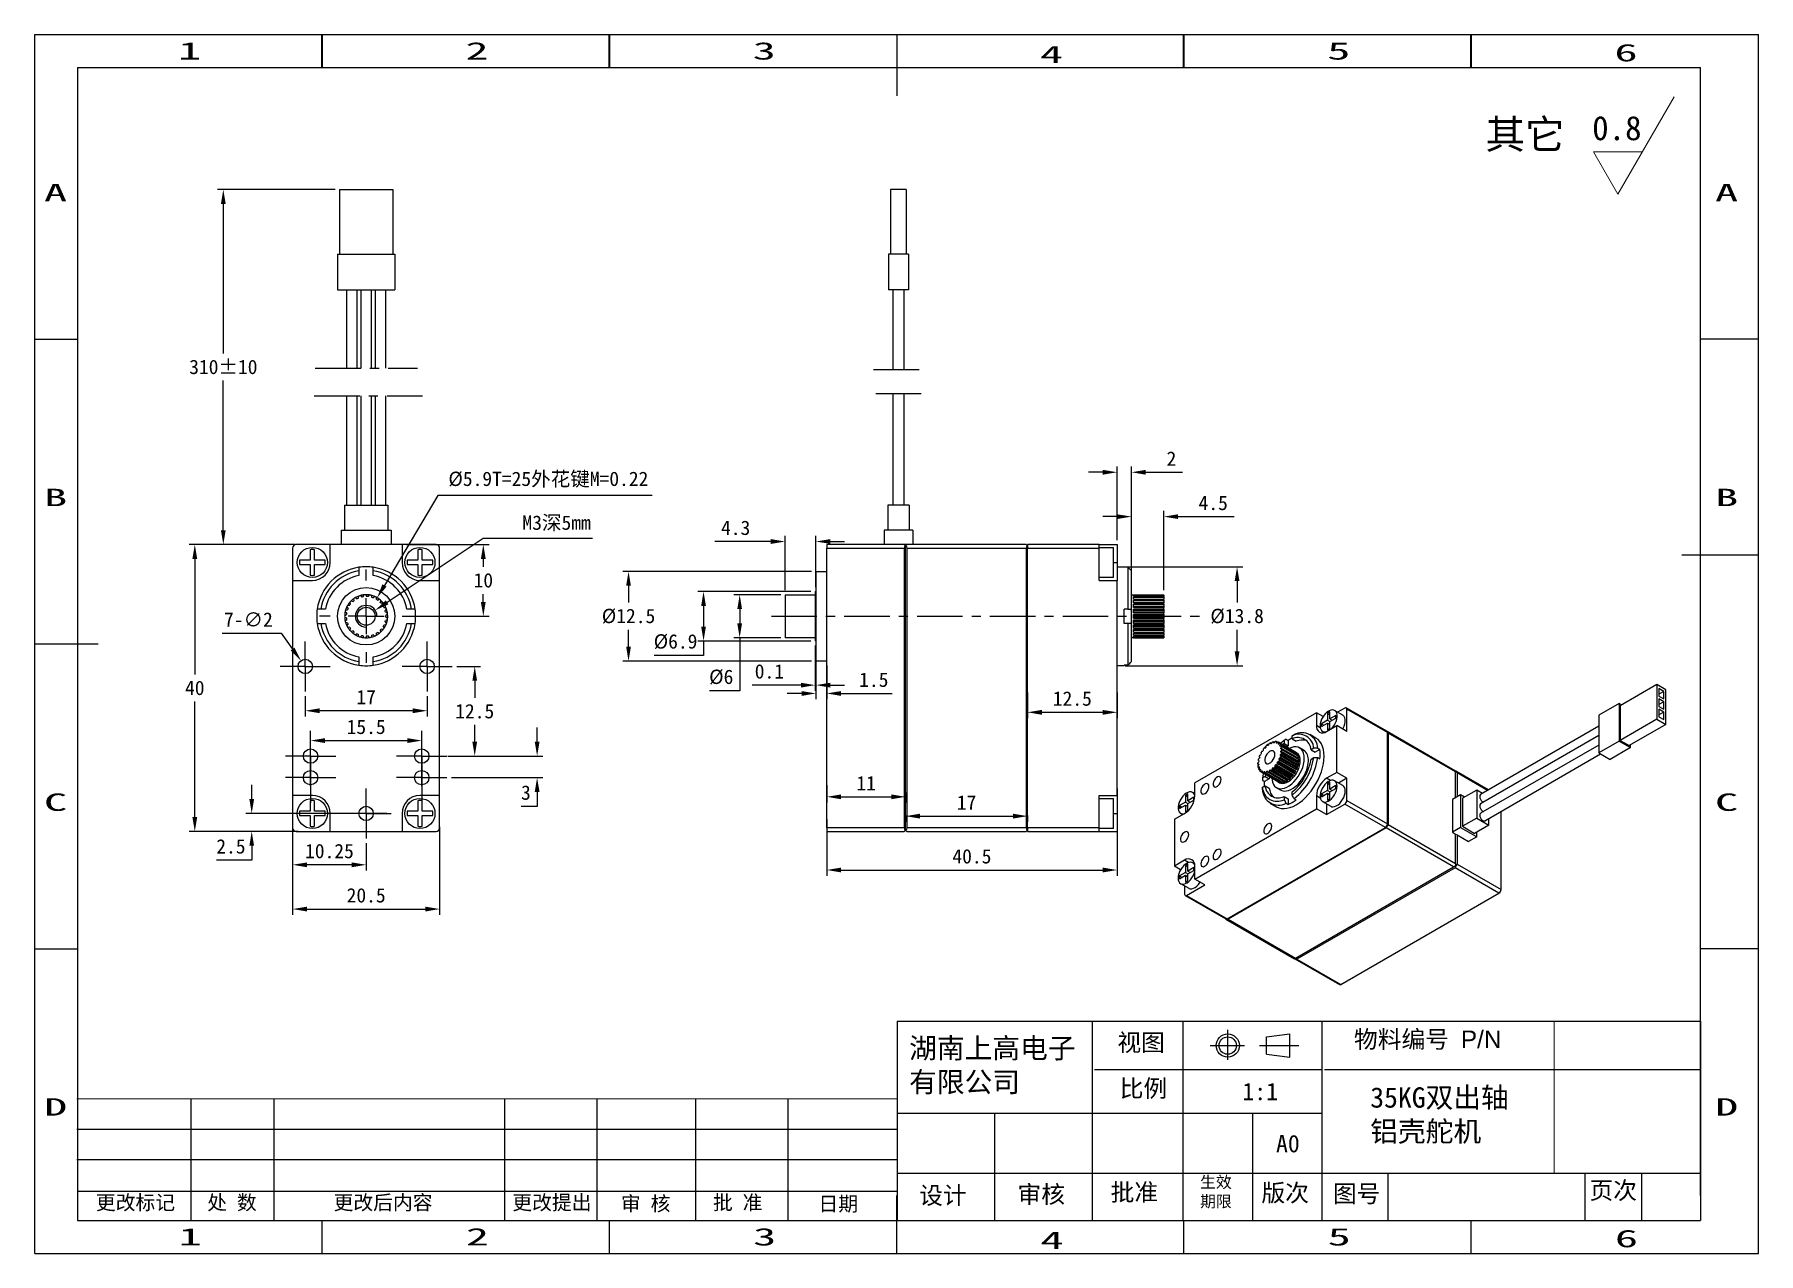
# Model space of a CAD drawing. Header units: millimetres. Extents: x 416 to 656, y 2 to 172.
import ezdxf
from ezdxf.enums import TextEntityAlignment as Align

# ---------------------------------------------------------------- set-up
doc = ezdxf.new("R2010")
doc.units = ezdxf.units.MM
doc.header["$PDSIZE"] = -1
doc.linetypes.add('ACAD_ISO04W100', pattern=[30.5, 24, -3, 0.5, -3])
doc.linetypes.add('CENTER', pattern=[10.16, 6.35, -1.27, 1.27, -1.27])
for name, color, linetype in [('中心线', 6, 'CENTER'), ('图框', 7, 'Continuous'), ('标注', 5, 'Continuous'), ('细实线', 5, 'Continuous')]:
    doc.layers.add(name, color=color, linetype=linetype)
doc.styles.add('style1', font='', dxfattribs={"height": 3.5})
doc.styles.get('style1').set_extended_font_data('FangSong_GB2312')
doc.dimstyles.new('副本 Standard', dxfattribs={"dimtxt": 2, "dimasz": 2, "dimexe": 0.8, "dimexo": 0.625, "dimgap": 0.9, "dimtad": 1, "dimtih": 1, "dimtoh": 1, "dimdsep": 46, "dimtxsty": 'Standard', "dimcen": 0.09, "dimclrd": 5, "dimclre": 5, "dimadec": 3, "dimazin": 2, "dimtfac": 1, "dimtdec": 4, "dimtofl": 0, "dimtmove": 0, "dimatfit": 3, "dimfxl": 0, "dimtolj": 1, "dimtzin": 0, "dimarcsym": 0})

msp = doc.modelspace()

# ---------------------------------------------------------------- texts
at = {"color": 5, "linetype": 'Continuous'}
for s, width, p, p2 in [('1', 3.99672, (435.935, 168.731), (439.172, 168.731)), ('2', 1.99836, (475.997, 168.731), (479.234, 168.731)), ('3', 1.99836, (516.059, 168.731), (519.296, 168.731)), ('5', 1.99836, (596.183, 168.731), (599.421, 168.731)), ('6', 1.99836, (636.245, 168.486), (639.483, 168.486)), ('4', 1.99836, (556.121, 168.24), (559.358, 168.24)), ('A', 1.99836, (417.228, 148.966), (420.466, 148.966)), ('A', 1.99836, (650.268, 148.966), (653.506, 148.966)), ('B', 1.99836, (417.228, 106.476), (420.466, 106.476)), ('B', 1.99836, (650.268, 106.476), (653.506, 106.476)), ('C', 1.99836, (417.228, 63.985), (420.466, 63.985)), ('C', 1.99836, (650.268, 63.985), (653.506, 63.985)), ('D', 1.99836, (417.228, 21.495), (420.466, 21.495)), ('D', 1.99836, (650.268, 21.495), (653.506, 21.495)), ('1', 3.99672, (435.997, 3.391), (439.234, 3.391)), ('2', 1.99836, (476.059, 3.391), (479.296, 3.391)), ('3', 1.99836, (516.121, 3.391), (519.358, 3.391)), ('4', 1.99836, (556.183, 2.9), (559.421, 2.9)), ('5', 1.99836, (596.245, 3.391), (599.483, 3.391)), ('6', 1.99836, (636.307, 3.145), (639.545, 3.145))]:
    msp.add_text(s, height=2.43, dxfattribs=dict(at, width=width)).set_placement(p, p2, align=Align.FIT)
at = {"insert": (618.246, 160.349), "char_height": 4.05, "width": 21.1725, "attachment_point": 1}
msp.add_mtext('{\\fSimSun|b0|i0|c134|p2;其它}', dxfattribs=at)
at = {"color": 0, "lineweight": 13, "attachment_point": 1, "style": 'style1'}
for s, insert, char_height, width in [('{\\fSimSun|b0|i0|c134|p54;物料编号 \\fArial Unicode MS|b0|i0|c0|p34;P/N}', (599.918, 33.361), 2.43, 22.47382), ('{\\fSimSun|b0|i0|c134|p2;视图}', (566.919, 32.908), 2.43, 12.97507), ('比例', (567.258, 26.518), 2.43, 12.97507), ('{\\H1.2x;审核}', (552.994, 11.746), 2.025, 12.97507), ('{\\fSimSun|b0|i0|c134|p2;\\H1.2x;批准}', (565.979, 12.038), 2.025, 12.97507), ('{\\fSimSun|b0|i0|c134|p2;\\H0.8x;生效\\P期限}', (578.452, 13.049), 2.025, 12.97507), ('{\\H1.2x;版次}', (587.012, 11.951), 2.025, 12.97507), ('{\\fSimSun|b0|i0|c134|p2;图号}', (596.974, 11.832), 2.43, 12.97507), ('{\\fSimSun|b0|i0|c134|p2;\\H1.2x; 页次}', (631.111, 12.291), 2.025, 12.97507), ('更改标记', (424.465, 10.398), 2.025, 18.22758), ('处 数', (440.001, 10.398), 2.025, 18.22758), ('更改后内容', (457.612, 10.398), 2.025, 19.00001), ('更改提出', (482.541, 10.398), 2.025, 16.68272), ('审 核', (497.693, 10.243), 2.025, 12.97507), ('批 准', (510.523, 10.398), 2.025, 12.97507), ('日期', (525.238, 10.209), 2.025, 12.97507), ('{\\H1.2x;设计}', (539.287, 11.602), 2.025, 12.97507)]:
    msp.add_mtext(s, dxfattribs=dict(at, insert=insert, char_height=char_height, width=width))
at = {"layer": '标注', "color": 0, "lineweight": 13, "attachment_point": 1}
for s, insert, char_height, width in [('{\\H1.25x;0.8}', (633.143, 160.871), 2.7, 20.9027), ('{\\fSimSun|b0|i0|c134|p2;湖南上高电子 有限公司}', (537.882, 32.326), 2.835, 25.32269), ('{\\fSimSun|b0|i0|c134|p2;1:1}', (584.364, 26.075), 2.43, 14.91289), ('{\\fSimSun|b0|i0|c134|p2;A0}', (589.052, 18.809), 2.43, 10.7352)]:
    msp.add_mtext(s, dxfattribs=dict(at, insert=insert, char_height=char_height, width=width))
at = {"layer": '细实线', "color": 3, "lineweight": 13, "insert": (602.191, 30.17), "char_height": 2.835, "width": 32.03133, "attachment_point": 1}
msp.add_mtext('{\\C0;\\P\\fSimSun|b0|i0|c134|p2;35KG双出轴\\P铝壳舵机}', dxfattribs=at)

# ---------------------------------------------------------------- blocks, each defined once
blk = doc.blocks.new('SW_CENTERMARKSYMBOL_0')
at = {"layer": '图框', "color": 0}
for p, q in [((0, 5), (0, 6.5)), ((0, 0), (0, 2.5)), ((-5, 0), (-6.5, 0)), ((0, 0), (-2.5, 0)), ((0, 0), (0, -2.5)), ((0, 0), (2.5, 0)), ((5, 0), (6.5, 0)), ((0, -5), (0, -6.5))]:
    blk.add_line(p, q, dxfattribs=at)
blk = doc.blocks.new('SW_CENTERMARKSYMBOL_1')
at = {"layer": '图框', "color": 0}
for p, q in [((0, 2.5), (0, 3.5)), ((0, 0), (0, 2.5)), ((-2.5, 0), (-3.5, 0)), ((0, 0), (-2.5, 0)), ((0, 0), (0, -2.5)), ((0, 0), (2.5, 0)), ((2.5, 0), (3.5, 0)), ((0, -2.5), (0, -3.5))]:
    blk.add_line(p, q, dxfattribs=at)
blk = doc.blocks.new('SW_CENTERMARKSYMBOL_2')
at = {"layer": '图框', "color": 0}
for p, q in [((0, 2.5), (0, 3.5)), ((0, 0), (0, 2.5)), ((-2.5, 0), (-3.5, 0)), ((0, 0), (-2.5, 0)), ((0, 0), (0, -2.5)), ((0, 0), (2.5, 0)), ((2.5, 0), (3.5, 0)), ((0, -2.5), (0, -3.5))]:
    blk.add_line(p, q, dxfattribs=at)
blk = doc.blocks.new('SW_CENTERMARKSYMBOL_3')
at = {"layer": '图框', "color": 0}
for p, q in [((0, 2.5), (0, 3.5)), ((0, 0), (0, 2.5)), ((-2.5, 0), (-3.5, 0)), ((0, 0), (-2.5, 0)), ((0, 0), (0, -2.5)), ((0, 0), (2.5, 0)), ((2.5, 0), (3.5, 0)), ((0, -2.5), (0, -3.5))]:
    blk.add_line(p, q, dxfattribs=at)
blk = doc.blocks.new('SW_CENTERMARKSYMBOL_4')
at = {"layer": '图框', "color": 0}
for p, q in [((0, 2.5), (0, 3.5)), ((0, 0), (0, 2.5)), ((-2.5, 0), (-3.5, 0)), ((0, 0), (-2.5, 0)), ((0, 0), (0, -2.5)), ((0, 0), (2.5, 0)), ((2.5, 0), (3.5, 0)), ((0, -2.5), (0, -3.5))]:
    blk.add_line(p, q, dxfattribs=at)
blk = doc.blocks.new('SW_CENTERMARKSYMBOL_5')
at = {"layer": '图框', "color": 0}
for p, q in [((0, 2.5), (0, 3.5)), ((0, 0), (0, 2.5)), ((-2.5, 0), (-3.5, 0)), ((0, 0), (-2.5, 0)), ((0, 0), (0, -2.5)), ((0, 0), (2.5, 0)), ((2.5, 0), (3.5, 0)), ((0, -2.5), (0, -3.5))]:
    blk.add_line(p, q, dxfattribs=at)
blk = doc.blocks.new('SW_CENTERMARKSYMBOL_6')
at = {"layer": '图框', "color": 0}
for p, q in [((0, 2.5), (0, 3.5)), ((0, 0), (0, 2.5)), ((-2.5, 0), (-3.5, 0)), ((0, 0), (-2.5, 0)), ((0, 0), (0, -2.5)), ((0, 0), (2.5, 0)), ((2.5, 0), (3.5, 0)), ((0, -2.5), (0, -3.5))]:
    blk.add_line(p, q, dxfattribs=at)
blk = doc.blocks.new('SW_CENTERMARKSYMBOL_7')
at = {"layer": '图框', "color": 0}
for p, q in [((0, 2.5), (0, 3.5)), ((0, 0), (0, 2.5)), ((-2.5, 0), (-3.5, 0)), ((0, 0), (-2.5, 0)), ((0, 0), (0, -2.5)), ((0, 0), (2.5, 0)), ((2.5, 0), (3.5, 0)), ((0, -2.5), (0, -3.5))]:
    blk.add_line(p, q, dxfattribs=at)
blk = doc.blocks.new('*D63')
at = {"layer": 'Defpoints', "color": 0}
for p in [(452.92, 101.12), (438.26, 61.12), (452.92, 61.12)]:
    blk.add_point(p, dxfattribs=at)
at = {"layer": '标注', "color": 5, "lineweight": -2}
for p, q in [((452.29, 101.12), (437.46, 101.12)), ((438.26, 99.12), (438.26, 83.02)), ((438.26, 63.12), (438.26, 79.22)), ((452.29, 61.12), (437.46, 61.12))]:
    blk.add_line(p, q, dxfattribs=at)
at = {"layer": '标注', "color": 5}
for points in [[(437.93, 99.12), (438.6, 99.12), (438.26, 101.12)], [(437.93, 63.12), (438.6, 63.12), (438.26, 61.12)]]:
    blk.add_solid(points, dxfattribs=at)
at = {"layer": '标注', "color": 0, "insert": (438.26, 81.12), "char_height": 2, "attachment_point": 5}
blk.add_mtext('\\A1;40', dxfattribs=at)
blk = doc.blocks.new('*D64')
at = {"layer": 'Defpoints', "color": 0}
for p in [(451.91, 62.4), (472.41, 62.4), (472.41, 50.3)]:
    blk.add_point(p, dxfattribs=at)
at = {"layer": '标注', "color": 5, "lineweight": -2}
for p, q in [((451.91, 61.78), (451.91, 49.5)), ((472.41, 61.78), (472.41, 49.5)), ((453.91, 50.3), (470.41, 50.3))]:
    blk.add_line(p, q, dxfattribs=at)
at = {"layer": '标注', "color": 5}
for points in [[(453.91, 50.63), (453.91, 49.96), (451.91, 50.3)], [(470.41, 50.63), (470.41, 49.96), (472.41, 50.3)]]:
    blk.add_solid(points, dxfattribs=at)
at = {"layer": '标注', "color": 0, "insert": (462.16, 52.2), "char_height": 2, "attachment_point": 5}
blk.add_mtext('\\A1;20.5', dxfattribs=at)
blk = doc.blocks.new('*D65')
at = {"layer": 'Defpoints', "color": 0}
for p in [(451.91, 62.4), (462.16, 60.12), (451.91, 56.47)]:
    blk.add_point(p, dxfattribs=at)
at = {"layer": '标注', "color": 5, "lineweight": -2}
for p, q in [((451.91, 61.78), (451.91, 55.67)), ((462.16, 59.5), (462.16, 55.67)), ((460.16, 56.47), (453.91, 56.47))]:
    blk.add_line(p, q, dxfattribs=at)
at = {"layer": '标注', "color": 5}
for points in [[(453.91, 56.8), (453.91, 56.13), (451.91, 56.47)], [(460.16, 56.8), (460.16, 56.13), (462.16, 56.47)]]:
    blk.add_solid(points, dxfattribs=at)
at = {"layer": '标注', "color": 0, "insert": (457.04, 58.37), "char_height": 2, "attachment_point": 5}
blk.add_mtext('\\A1;10.25', dxfattribs=at)
blk = doc.blocks.new('*D66')
at = {"layer": 'Defpoints', "color": 0}
for p in [(465.66, 63.62), (446.2, 61.12), (453.31, 61.12)]:
    blk.add_point(p, dxfattribs=at)
at = {"layer": '标注', "color": 5, "lineweight": -2}
for p, q in [((446.2, 65.62), (446.2, 67.62)), ((465.04, 63.62), (445.4, 63.62)), ((452.69, 61.12), (445.4, 61.12)), ((446.2, 59.12), (446.2, 57.12)), ((446.2, 57.12), (441.3, 57.12))]:
    blk.add_line(p, q, dxfattribs=at)
at = {"layer": '标注', "color": 5}
for points in [[(445.87, 65.62), (446.53, 65.62), (446.2, 63.62)], [(445.87, 59.12), (446.53, 59.12), (446.2, 61.12)]]:
    blk.add_solid(points, dxfattribs=at)
at = {"layer": '标注', "color": 0, "insert": (443.3, 59.02), "char_height": 2, "attachment_point": 5}
blk.add_mtext('\\A1;2.5', dxfattribs=at)
blk = doc.blocks.new('*D67')
at = {"layer": 'Defpoints', "color": 0}
for p in [(473.41, 71.62), (473.41, 68.62), (486, 68.62)]:
    blk.add_point(p, dxfattribs=at)
at = {"layer": '标注', "color": 5, "lineweight": -2}
for p, q in [((486, 73.62), (486, 75.62)), ((474.04, 71.62), (486.8, 71.62)), ((474.04, 68.62), (486.8, 68.62)), ((486, 66.62), (486, 64.62)), ((486, 64.62), (483.77, 64.62))]:
    blk.add_line(p, q, dxfattribs=at)
at = {"layer": '标注', "color": 5}
for points in [[(485.67, 73.62), (486.34, 73.62), (486, 71.62)], [(485.67, 66.62), (486.34, 66.62), (486, 68.62)]]:
    blk.add_solid(points, dxfattribs=at)
at = {"layer": '标注', "color": 0, "insert": (484.44, 66.52), "char_height": 2, "attachment_point": 5}
blk.add_mtext('\\A1;3', dxfattribs=at)
blk = doc.blocks.new('*D68')
at = {"layer": 'Defpoints', "color": 0}
for p in [(474.16, 84.12), (472.91, 71.62), (477.3, 71.62)]:
    blk.add_point(p, dxfattribs=at)
at = {"layer": '标注', "color": 5, "lineweight": -2}
for p, q in [((474.79, 84.12), (478.1, 84.12)), ((477.3, 82.12), (477.3, 79.77)), ((477.3, 73.62), (477.3, 75.97)), ((473.54, 71.62), (478.1, 71.62))]:
    blk.add_line(p, q, dxfattribs=at)
at = {"layer": '标注', "color": 5}
for points in [[(476.97, 82.12), (477.63, 82.12), (477.3, 84.12)], [(476.97, 73.62), (477.63, 73.62), (477.3, 71.62)]]:
    blk.add_solid(points, dxfattribs=at)
at = {"layer": '标注', "color": 0, "insert": (477.3, 77.87), "char_height": 2, "attachment_point": 5}
blk.add_mtext('\\A1;12.5', dxfattribs=at)
blk = doc.blocks.new('*D69')
at = {"layer": 'Defpoints', "color": 0}
for p in [(453.66, 80.62), (470.66, 80.62), (453.66, 77.95)]:
    blk.add_point(p, dxfattribs=at)
at = {"layer": '标注', "color": 5, "lineweight": -2}
for p, q in [((453.66, 80), (453.66, 77.15)), ((470.66, 80), (470.66, 77.15)), ((468.66, 77.95), (455.66, 77.95))]:
    blk.add_line(p, q, dxfattribs=at)
at = {"layer": '标注', "color": 5}
for points in [[(455.66, 78.28), (455.66, 77.61), (453.66, 77.95)], [(468.66, 78.28), (468.66, 77.61), (470.66, 77.95)]]:
    blk.add_solid(points, dxfattribs=at)
at = {"layer": '标注', "color": 0, "insert": (462.16, 79.85), "char_height": 2, "attachment_point": 5}
blk.add_mtext('\\A1;17', dxfattribs=at)
blk = doc.blocks.new('*D70')
at = {"layer": 'Defpoints', "color": 0}
for p in [(469.91, 73.79), (454.41, 66.8), (469.91, 66.8)]:
    blk.add_point(p, dxfattribs=at)
at = {"layer": '标注', "color": 5, "lineweight": -2}
for p, q in [((454.41, 67.42), (454.41, 74.59)), ((469.91, 67.42), (469.91, 74.59)), ((456.41, 73.79), (467.91, 73.79))]:
    blk.add_line(p, q, dxfattribs=at)
at = {"layer": '标注', "color": 5}
for points in [[(456.41, 74.12), (456.41, 73.45), (454.41, 73.79)], [(467.91, 74.12), (467.91, 73.45), (469.91, 73.79)]]:
    blk.add_solid(points, dxfattribs=at)
at = {"layer": '标注', "color": 0, "insert": (462.16, 75.69), "char_height": 2, "attachment_point": 5}
blk.add_mtext('\\A1;15.5', dxfattribs=at)
blk = doc.blocks.new('*D71')
at = {"layer": 'Defpoints', "color": 0}
for p in [(467.16, 101.12), (478.5, 101.12), (467.91, 91.12)]:
    blk.add_point(p, dxfattribs=at)
at = {"layer": '标注', "color": 5, "lineweight": -2}
for p, q in [((467.79, 101.12), (479.3, 101.12)), ((478.5, 99.12), (478.5, 98.02)), ((478.5, 93.12), (478.5, 94.22)), ((468.54, 91.12), (479.3, 91.12))]:
    blk.add_line(p, q, dxfattribs=at)
at = {"layer": '标注', "color": 5}
for points in [[(478.16, 99.12), (478.83, 99.12), (478.5, 101.12)], [(478.16, 93.12), (478.83, 93.12), (478.5, 91.12)]]:
    blk.add_solid(points, dxfattribs=at)
at = {"layer": '标注', "color": 0, "insert": (478.5, 96.12), "char_height": 2, "attachment_point": 5}
blk.add_mtext('\\A1;10', dxfattribs=at)
blk = doc.blocks.new('*D72')
at = {"layer": 'Defpoints', "color": 0}
for p in [(453.07, 84.93), (454.25, 83.31)]:
    blk.add_point(p, dxfattribs=at)
at = {"layer": '标注', "color": 5, "lineweight": -2}
for p, q in [((442.07, 88.76), (450.3, 88.76)), ((450.3, 88.76), (451.9, 86.55)), ((453.66, 84.03), (453.66, 84.21)), ((453.57, 84.12), (453.75, 84.12))]:
    blk.add_line(p, q, dxfattribs=at)
at = {"layer": '标注', "color": 5}
blk.add_solid([(452.17, 86.75), (451.63, 86.36), (453.07, 84.93)], dxfattribs=at)
at = {"layer": '标注', "color": 0, "insert": (445.74, 90.66), "char_height": 2, "attachment_point": 5}
blk.add_mtext('\\A1;7-∅2', dxfattribs=at)
blk = doc.blocks.new('*D73')
at = {"layer": 'Defpoints', "color": 0}
for p in [(524.89, 101.54), (520.59, 94.12), (524.89, 94.57)]:
    blk.add_point(p, dxfattribs=at)
at = {"layer": '标注', "color": 5, "lineweight": -2}
for p, q in [((518.59, 101.54), (510.79, 101.54)), ((520.59, 94.75), (520.59, 102.34)), ((524.89, 95.2), (524.89, 102.34)), ((526.89, 101.54), (528.89, 101.54))]:
    blk.add_line(p, q, dxfattribs=at)
at = {"layer": '标注', "color": 5}
for points in [[(518.59, 101.88), (518.59, 101.21), (520.59, 101.54)], [(526.89, 101.88), (526.89, 101.21), (524.89, 101.54)]]:
    blk.add_solid(points, dxfattribs=at)
at = {"layer": '标注', "color": 0, "insert": (513.69, 103.44), "char_height": 2, "attachment_point": 5}
blk.add_mtext('\\A1;4.3', dxfattribs=at)
blk = doc.blocks.new('*D74')
at = {"layer": 'Defpoints', "color": 0}
for p in [(524.79, 87.67), (524.89, 87.67), (524.89, 81.52)]:
    blk.add_point(p, dxfattribs=at)
at = {"layer": '标注', "color": 5, "lineweight": -2}
for p, q in [((524.79, 87.05), (524.79, 80.72)), ((524.89, 87.05), (524.89, 80.72)), ((522.79, 81.52), (515.99, 81.52)), ((526.89, 81.52), (528.89, 81.52))]:
    blk.add_line(p, q, dxfattribs=at)
at = {"layer": '标注', "color": 5}
for points in [[(522.79, 81.85), (522.79, 81.18), (524.79, 81.52)], [(526.89, 81.85), (526.89, 81.18), (524.89, 81.52)]]:
    blk.add_solid(points, dxfattribs=at)
at = {"layer": '标注', "color": 0, "insert": (518.39, 83.42), "char_height": 2, "attachment_point": 5}
blk.add_mtext('\\A1;0.1', dxfattribs=at)
blk = doc.blocks.new('*D75')
at = {"layer": 'Defpoints', "color": 0}
for p in [(524.89, 84.87), (526.39, 84.87), (526.39, 80.36)]:
    blk.add_point(p, dxfattribs=at)
at = {"layer": '标注', "color": 5, "lineweight": -2}
for p, q in [((524.89, 84.25), (524.89, 79.56)), ((526.39, 84.25), (526.39, 79.56)), ((522.89, 80.36), (520.89, 80.36)), ((528.39, 80.36), (535.52, 80.36))]:
    blk.add_line(p, q, dxfattribs=at)
at = {"layer": '标注', "color": 5}
for points in [[(522.89, 80.69), (522.89, 80.02), (524.89, 80.36)], [(528.39, 80.69), (528.39, 80.02), (526.39, 80.36)]]:
    blk.add_solid(points, dxfattribs=at)
at = {"layer": '标注', "color": 0, "insert": (532.96, 82.26), "char_height": 2, "attachment_point": 5}
blk.add_mtext('\\A1;1.5', dxfattribs=at)
blk = doc.blocks.new('*D76')
at = {"layer": 'Defpoints', "color": 0}
for p in [(520.59, 94.12), (514.25, 88.12), (520.59, 88.12)]:
    blk.add_point(p, dxfattribs=at)
at = {"layer": '标注', "color": 5, "lineweight": -2}
for p, q in [((519.97, 94.12), (513.45, 94.12)), ((514.25, 92.12), (514.25, 90.12)), ((519.97, 88.12), (513.45, 88.12)), ((514.25, 88.12), (514.25, 80.74)), ((514.25, 80.74), (510.02, 80.74))]:
    blk.add_line(p, q, dxfattribs=at)
at = {"layer": '标注', "color": 5}
for points in [[(513.92, 92.12), (514.58, 92.12), (514.25, 94.12)], [(513.92, 90.12), (514.58, 90.12), (514.25, 88.12)]]:
    blk.add_solid(points, dxfattribs=at)
at = {"layer": '标注', "color": 0, "insert": (511.68, 82.64), "char_height": 2, "attachment_point": 5}
blk.add_mtext('\\A1;%%C6', dxfattribs=at)
blk = doc.blocks.new('*D77')
at = {"layer": 'Defpoints', "color": 0}
for p in [(524.79, 94.57), (509.21, 87.67), (524.79, 87.67)]:
    blk.add_point(p, dxfattribs=at)
at = {"layer": '标注', "color": 5, "lineweight": -2}
for p, q in [((524.17, 94.57), (508.41, 94.57)), ((509.21, 92.57), (509.21, 89.67)), ((524.17, 87.67), (508.41, 87.67)), ((509.21, 87.67), (509.21, 85.67)), ((509.21, 85.67), (502.31, 85.67))]:
    blk.add_line(p, q, dxfattribs=at)
at = {"layer": '标注', "color": 5}
for points in [[(508.88, 92.57), (509.54, 92.57), (509.21, 94.57)], [(508.88, 89.67), (509.54, 89.67), (509.21, 87.67)]]:
    blk.add_solid(points, dxfattribs=at)
at = {"layer": '标注', "color": 0, "insert": (505.31, 87.57), "char_height": 2, "attachment_point": 5}
blk.add_mtext('\\A1;%%C6.9', dxfattribs=at)
blk = doc.blocks.new('*D78')
at = {"layer": 'Defpoints', "color": 0}
for p in [(524.89, 97.37), (498.75, 84.87), (524.89, 84.87)]:
    blk.add_point(p, dxfattribs=at)
at = {"layer": '标注', "color": 5, "lineweight": -2}
for p, q in [((524.27, 97.37), (497.95, 97.37)), ((498.75, 95.37), (498.75, 93.02)), ((498.75, 86.87), (498.75, 89.22)), ((524.27, 84.87), (497.95, 84.87))]:
    blk.add_line(p, q, dxfattribs=at)
at = {"layer": '标注', "color": 5}
for points in [[(498.42, 95.37), (499.08, 95.37), (498.75, 97.37)], [(498.42, 86.87), (499.08, 86.87), (498.75, 84.87)]]:
    blk.add_solid(points, dxfattribs=at)
at = {"layer": '标注', "color": 0, "insert": (498.75, 91.12), "char_height": 2, "attachment_point": 5}
blk.add_mtext('\\A1;%%C12.5', dxfattribs=at)
blk = doc.blocks.new('*D79')
at = {"layer": 'Defpoints', "color": 0}
for p in [(566.89, 67.74), (526.39, 63.42), (566.89, 55.74)]:
    blk.add_point(p, dxfattribs=at)
at = {"layer": '标注', "color": 5, "lineweight": -2}
for p, q in [((566.89, 67.12), (566.89, 54.94)), ((526.39, 62.8), (526.39, 54.94)), ((528.39, 55.74), (564.89, 55.74))]:
    blk.add_line(p, q, dxfattribs=at)
at = {"layer": '标注', "color": 5}
for points in [[(528.39, 56.08), (528.39, 55.41), (526.39, 55.74)], [(564.89, 56.08), (564.89, 55.41), (566.89, 55.74)]]:
    blk.add_solid(points, dxfattribs=at)
at = {"layer": '标注', "color": 0, "insert": (546.64, 57.64), "char_height": 2, "attachment_point": 5}
blk.add_mtext('\\A1;40.5', dxfattribs=at)
blk = doc.blocks.new('*D80')
at = {"layer": 'Defpoints', "color": 0}
for p in [(526.39, 68.21), (537.39, 67.17), (537.39, 65.95)]:
    blk.add_point(p, dxfattribs=at)
at = {"layer": '标注', "color": 5, "lineweight": -2}
for p, q in [((526.39, 67.58), (526.39, 65.15)), ((528.39, 65.95), (535.39, 65.95)), ((537.39, 66.55), (537.39, 65.15))]:
    blk.add_line(p, q, dxfattribs=at)
at = {"layer": '标注', "color": 5}
for points in [[(528.39, 66.28), (528.39, 65.61), (526.39, 65.95)], [(535.39, 66.28), (535.39, 65.61), (537.39, 65.95)]]:
    blk.add_solid(points, dxfattribs=at)
at = {"layer": '标注', "color": 0, "insert": (531.89, 67.85), "char_height": 2, "attachment_point": 5}
blk.add_mtext('\\A1;11', dxfattribs=at)
blk = doc.blocks.new('*D81')
at = {"layer": 'Defpoints', "color": 0}
for p in [(537.39, 63.95), (554.39, 63.95), (554.39, 63.25)]:
    blk.add_point(p, dxfattribs=at)
at = {"layer": '标注', "color": 5, "lineweight": -2}
for p, q in [((537.39, 63.32), (537.39, 62.45)), ((539.39, 63.25), (552.39, 63.25)), ((554.39, 63.32), (554.39, 62.45))]:
    blk.add_line(p, q, dxfattribs=at)
at = {"layer": '标注', "color": 5}
for points in [[(539.39, 63.59), (539.39, 62.92), (537.39, 63.25)], [(552.39, 63.59), (552.39, 62.92), (554.39, 63.25)]]:
    blk.add_solid(points, dxfattribs=at)
at = {"layer": '标注', "color": 0, "insert": (545.89, 65.15), "char_height": 2, "attachment_point": 5}
blk.add_mtext('\\A1;17', dxfattribs=at)
blk = doc.blocks.new('*D82')
at = {"layer": 'Defpoints', "color": 0}
for p in [(554.39, 81.12), (566.89, 81.12), (566.89, 77.73)]:
    blk.add_point(p, dxfattribs=at)
at = {"layer": '标注', "color": 5, "lineweight": -2}
for p, q in [((554.39, 80.5), (554.39, 76.93)), ((566.89, 80.5), (566.89, 76.93)), ((556.39, 77.73), (564.89, 77.73))]:
    blk.add_line(p, q, dxfattribs=at)
at = {"layer": '标注', "color": 5}
for points in [[(556.39, 78.06), (556.39, 77.39), (554.39, 77.73)], [(564.89, 78.06), (564.89, 77.39), (566.89, 77.73)]]:
    blk.add_solid(points, dxfattribs=at)
at = {"layer": '标注', "color": 0, "insert": (560.64, 79.63), "char_height": 2, "attachment_point": 5}
blk.add_mtext('\\A1;12.5', dxfattribs=at)
blk = doc.blocks.new('*D83')
at = {"layer": 'Defpoints', "color": 0}
for p in [(568.89, 111.2), (566.89, 101.12), (568.89, 97.45)]:
    blk.add_point(p, dxfattribs=at)
at = {"layer": '标注', "color": 5, "lineweight": -2}
for p, q in [((564.89, 111.2), (562.89, 111.2)), ((566.89, 101.75), (566.89, 112)), ((568.89, 98.07), (568.89, 112)), ((570.89, 111.2), (576.02, 111.2))]:
    blk.add_line(p, q, dxfattribs=at)
at = {"layer": '标注', "color": 5}
for points in [[(564.89, 111.53), (564.89, 110.86), (566.89, 111.2)], [(570.89, 111.53), (570.89, 110.86), (568.89, 111.2)]]:
    blk.add_solid(points, dxfattribs=at)
at = {"layer": '标注', "color": 0, "insert": (574.46, 113.1), "char_height": 2, "attachment_point": 5}
blk.add_mtext('\\A1;2', dxfattribs=at)
blk = doc.blocks.new('*D84')
at = {"layer": 'Defpoints', "color": 0}
for p in [(568.89, 105.01), (568.89, 95.65), (573.39, 94.12)]:
    blk.add_point(p, dxfattribs=at)
at = {"layer": '标注', "color": 5, "lineweight": -2}
for p, q in [((568.89, 96.28), (568.89, 105.81)), ((573.39, 94.75), (573.39, 105.81)), ((566.89, 105.01), (564.89, 105.01)), ((575.39, 105.01), (583.19, 105.01))]:
    blk.add_line(p, q, dxfattribs=at)
at = {"layer": '标注', "color": 5}
for points in [[(566.89, 105.34), (566.89, 104.68), (568.89, 105.01)], [(575.39, 105.34), (575.39, 104.68), (573.39, 105.01)]]:
    blk.add_solid(points, dxfattribs=at)
at = {"layer": '标注', "color": 0, "insert": (580.29, 106.91), "char_height": 2, "attachment_point": 5}
blk.add_mtext('\\A1;4.5', dxfattribs=at)
blk = doc.blocks.new('*D85')
at = {"layer": 'Defpoints', "color": 0}
for p in [(567.39, 98.02), (567.39, 84.22), (583.62, 84.22)]:
    blk.add_point(p, dxfattribs=at)
at = {"layer": '标注', "color": 5, "lineweight": -2}
for p, q in [((568.02, 98.02), (584.42, 98.02)), ((583.62, 96.02), (583.62, 93.02)), ((583.62, 86.22), (583.62, 89.22)), ((568.02, 84.22), (584.42, 84.22))]:
    blk.add_line(p, q, dxfattribs=at)
at = {"layer": '标注', "color": 5}
for points in [[(583.28, 96.02), (583.95, 96.02), (583.62, 98.02)], [(583.28, 86.22), (583.95, 86.22), (583.62, 84.22)]]:
    blk.add_solid(points, dxfattribs=at)
at = {"layer": '标注', "color": 0, "insert": (583.62, 91.12), "char_height": 2, "attachment_point": 5}
blk.add_mtext('\\A1;%%C13.8', dxfattribs=at)
blk = doc.blocks.new('*D86')
at = {"layer": 'Defpoints', "color": 0}
for p in [(442.24, 150.62), (458.46, 150.62), (452.92, 101.12)]:
    blk.add_point(p, dxfattribs=at)
at = {"layer": '标注', "color": 5, "lineweight": -2}
for p, q in [((457.84, 150.62), (441.44, 150.62)), ((442.24, 148.62), (442.24, 127.77)), ((442.24, 103.12), (442.24, 123.97)), ((452.29, 101.12), (441.44, 101.12))]:
    blk.add_line(p, q, dxfattribs=at)
at = {"layer": '标注', "color": 5}
for points in [[(441.9, 148.62), (442.57, 148.62), (442.24, 150.62)], [(441.9, 103.12), (442.57, 103.12), (442.24, 101.12)]]:
    blk.add_solid(points, dxfattribs=at)
at = {"layer": '标注', "color": 0, "insert": (442.24, 125.87), "char_height": 2, "attachment_point": 5}
blk.add_mtext('\\A1;310%%P10', dxfattribs=at)
blk = doc.blocks.new('*D87')
at = {"layer": 'Defpoints', "color": 0}
for p in [(463.41, 91.95), (460.91, 90.29)]:
    blk.add_point(p, dxfattribs=at)
at = {"layer": '标注', "color": 5, "lineweight": -2}
for p, q in [((478.47, 101.94), (465.08, 93.06)), ((493.71, 101.94), (478.47, 101.94)), ((462.07, 91.12), (462.25, 91.12)), ((462.16, 91.03), (462.16, 91.21))]:
    blk.add_line(p, q, dxfattribs=at)
at = {"layer": '标注', "color": 5}
blk.add_solid([(464.89, 93.34), (465.26, 92.78), (463.41, 91.95)], dxfattribs=at)
at = {"layer": '标注', "color": 0, "insert": (488.72, 104.07), "char_height": 2, "attachment_point": 5}
blk.add_mtext('\\A1;{\\fSimSun|b0|i0|c134|p2;M3深5mm}', dxfattribs=at)
blk = doc.blocks.new('*D88')
at = {"layer": 'Defpoints', "color": 0}
for p in [(463.69, 93.7), (460.63, 88.54)]:
    blk.add_point(p, dxfattribs=at)
at = {"layer": '标注', "color": 5, "lineweight": -2}
for p, q in [((472.17, 107.97), (464.71, 95.42)), ((502.06, 107.97), (472.17, 107.97)), ((462.07, 91.12), (462.25, 91.12)), ((462.16, 91.03), (462.16, 91.21))]:
    blk.add_line(p, q, dxfattribs=at)
blk.add_arc((462.16, 91.12), 3, 333.6442, 74.5604, dxfattribs=at)
at = {"layer": '标注', "color": 5}
blk.add_solid([(464.43, 95.59), (465, 95.25), (463.69, 93.7)], dxfattribs=at)
at = {"layer": '标注', "color": 0, "insert": (487.57, 110.17), "char_height": 2, "attachment_point": 5}
blk.add_mtext('\\A1;%%C{\\fSimSun|b0|i0|c134|p2;5.9T=25外花键M=0.22}', dxfattribs=at)

# ---------------------------------------------------------------- dimensions: what is measured, and where the dimension line sits
at = {"layer": '标注', "color": 0}
for base, p1, p2, text, picture, middle in [((442.236, 150.624), (452.915, 101.124), (458.46, 150.624), '310%%P10', '*D86', (442.236, 125.874)), ((498.75, 84.874), (524.89, 97.374), (524.89, 84.874), '%%C<>', '*D78', (498.75, 91.124)), ((509.21, 87.674), (524.79, 94.574), (524.79, 87.674), '%%C<>', '*D77', (505.31, 87.574))]:
    dim = msp.add_linear_dim(base=base, p1=p1, p2=p2, angle=90, text=text, dimstyle='副本 Standard', dxfattribs=at)
    dim.commit()
    dim.dimension.update_dxf_attribs({"geometry": picture, "text_midpoint": middle})
for base, p1, p2, picture, middle in [((568.89, 111.198), (566.89, 101.124), (568.89, 97.445), '*D83', (574.457, 113.098)), ((526.39, 80.356), (524.89, 84.874), (526.39, 84.874), '*D75', (532.957, 82.256)), ((453.66, 77.948), (470.66, 80.624), (453.66, 80.624), '*D69', (462.16, 79.848)), ((566.89, 77.726), (554.39, 81.124), (566.89, 81.124), '*D82', (560.64, 79.626)), ((537.39, 65.947), (526.39, 68.206), (537.39, 67.172), '*D80', (531.89, 67.847)), ((554.39, 63.254), (537.39, 63.947), (554.39, 63.947), '*D81', (545.89, 65.154))]:
    dim = msp.add_linear_dim(base=base, p1=p1, p2=p2, dimstyle='副本 Standard', dxfattribs=at)
    dim.commit()
    dim.dimension.update_dxf_attribs({"geometry": picture, "text_midpoint": middle})
for p1, p2, text, picture, middle in [((460.628, 88.545), (463.693, 93.703), '%%C{\\fSimSun|b0|i0|c134|p2;5.9T=25外花键M=0.22}', '*D88', (487.567, 107.968)), ((460.91, 90.295), (463.41, 91.953), '{\\fSimSun|b0|i0|c134|p2;M3深5mm}', '*D87', (488.724, 101.94)), ((454.247, 83.314), (453.074, 84.934), '7-<>', '*D72', (445.737, 88.76))]:
    dim = msp.add_diameter_dim_2p(p1=p1, p2=p2, text=text, dimstyle='副本 Standard', dxfattribs=at)
    dim.commit()
    dim.dimension.update_dxf_attribs({"geometry": picture, "text_midpoint": middle, "dimtype": 163})
for base, p1, p2, picture, middle in [((568.89, 105.01), (573.39, 94.123), (568.89, 95.654), '*D84', (580.29, 105.01)), ((524.89, 101.544), (520.59, 94.124), (524.89, 94.574), '*D73', (513.69, 101.544)), ((524.89, 81.515), (524.79, 87.674), (524.89, 87.674), '*D74', (518.39, 81.515)), ((469.91, 73.787), (454.41, 66.798), (469.91, 66.798), '*D70', (462.16, 73.787)), ((566.89, 55.742), (526.39, 63.424), (566.89, 67.742), '*D79', (546.64, 55.742)), ((472.41, 50.297), (451.91, 62.401), (472.41, 62.401), '*D64', (462.16, 50.297)), ((451.91, 56.468), (462.16, 60.124), (451.91, 62.401), '*D65', (457.035, 56.468))]:
    dim = msp.add_linear_dim(base=base, p1=p1, p2=p2, dimstyle='副本 Standard', dxfattribs=at)
    dim.commit()
    dim.dimension.update_dxf_attribs({"geometry": picture, "text_midpoint": middle, "dimtype": 160})
for base, p1, p2, picture, middle in [((438.262, 61.124), (452.915, 101.124), (452.915, 61.124), '*D63', (438.262, 81.124)), ((478.496, 101.124), (467.91, 91.124), (467.16, 101.124), '*D71', (478.496, 96.124)), ((477.298, 71.624), (474.16, 84.124), (472.91, 71.624), '*D68', (477.298, 77.874)), ((486.005, 68.624), (473.41, 71.624), (473.41, 68.624), '*D67', (484.438, 64.624))]:
    dim = msp.add_linear_dim(base=base, p1=p1, p2=p2, angle=90, dimstyle='副本 Standard', dxfattribs=at)
    dim.commit()
    dim.dimension.update_dxf_attribs({"geometry": picture, "text_midpoint": middle, "dimtype": 160})
for base, p1, p2, picture, middle in [((583.615, 84.224), (567.39, 98.024), (567.39, 84.224), '*D85', (583.615, 91.124)), ((514.251, 88.124), (520.59, 94.124), (520.59, 88.124), '*D76', (511.684, 80.735))]:
    dim = msp.add_linear_dim(base=base, p1=p1, p2=p2, angle=90, text='%%C<>', dimstyle='副本 Standard', dxfattribs=at)
    dim.commit()
    dim.dimension.update_dxf_attribs({"geometry": picture, "text_midpoint": middle, "dimtype": 160})
dim = msp.add_linear_dim(base=(446.199, 61.124), p1=(465.66, 63.624), p2=(453.31, 61.124), angle=90, dimstyle='副本 Standard', dxfattribs=at)
dim.commit()
dim.dimension.update_dxf_attribs({"geometry": '*D66', "text_midpoint": (443.299, 59.024)})

# ---------------------------------------------------------------- linework, layer by layer
at = {"color": 5, "linetype": 'Continuous'}
for p, q in [((415.966, 2.274), (415.966, 172.234)), ((415.966, 172.234), (656.339, 172.234)), ((455.966, 167.614), (455.966, 172.234)), ((456.028, 172.234), (456.028, 167.614)), ((496.028, 167.614), (496.028, 172.234)), ((496.09, 172.234), (496.09, 167.614)), ((536.152, 172.234), (536.152, 163.699)), ((576.152, 167.614), (576.152, 172.234)), ((576.214, 172.234), (576.214, 167.614)), ((616.214, 167.614), (616.214, 172.234)), ((616.276, 172.234), (616.276, 167.614)), ((656.339, 2.274), (656.339, 172.234)), ((415.904, 167.614), (415.966, 167.614)), ((415.966, 129.744), (421.894, 129.744)), ((656.339, 129.744), (648.245, 129.744)), ((656.339, 99.633), (645.664, 99.633)), ((415.966, 87.254), (424.771, 87.254)), ((415.966, 44.764), (421.894, 44.764)), ((656.339, 44.764), (648.245, 44.764)), ((536.214, 34.647), (571.006, 34.647)), ((563.408, 34.647), (563.408, 6.893)), ((571.006, 34.647), (648.245, 34.647)), ((576.034, 34.647), (576.034, 6.893)), ((595.458, 34.647), (595.458, 29.428)), ((595.458, 29.791), (595.458, 20.247)), ((563.751, 27.933), (595.458, 27.933)), ((595.8, 27.933), (648.245, 27.933)), ((437.701, 23.821), (437.701, 6.893)), ((449.283, 23.821), (449.283, 6.893)), ((481.448, 23.821), (481.448, 6.893)), ((494.326, 23.821), (494.326, 6.893)), ((508.069, 23.821), (508.069, 6.893)), ((520.947, 23.821), (520.947, 6.893)), ((536.214, 21.823), (595.458, 21.823)), ((549.811, 21.823), (549.811, 6.893)), ((585.746, 21.823), (585.746, 6.893)), ((421.794, 19.622), (536.114, 19.622)), ((595.458, 20.247), (595.458, 6.893)), ((421.794, 15.379), (536.114, 15.379)), ((536.214, 13.464), (648.245, 13.464)), ((604.662, 13.464), (604.662, 6.893)), ((632.107, 13.464), (632.107, 6.893)), ((640.041, 13.464), (640.041, 6.893)), ((421.894, 10.982), (536.114, 10.982)), ((536.152, 2.274), (536.152, 10.367)), ((456.028, 2.274), (456.028, 6.893)), ((496.09, 2.274), (496.09, 6.893)), ((576.214, 2.274), (576.214, 6.893)), ((616.276, 2.274), (616.276, 6.893)), ((415.966, 2.274), (656.339, 2.274))]:
    msp.add_line(p, q, dxfattribs=at)
at = {"color": 7, "linetype": 'Continuous'}
for p, q in [((421.894, 167.614), (421.894, 6.893)), ((421.894, 167.614), (648.245, 167.614)), ((648.245, 10.367), (648.245, 167.614)), ((536.214, 34.647), (536.214, 6.893)), ((648.245, 34.647), (648.245, 6.893)), ((648.245, 34.647), (648.245, 6.893)), ((587.742, 32.483), (590.993, 32.879)), ((587.742, 32.483), (590.993, 32.879)), ((587.742, 30.055), (587.742, 32.483)), ((590.993, 29.65), (590.993, 32.879)), ((587.742, 30.055), (590.993, 29.65)), ((421.894, 6.893), (648.245, 6.893))]:
    msp.add_line(p, q, dxfattribs=at)
at = {"color": 7, "linetype": 'Continuous', "lineweight": 25}
for p, q in [((458.46, 150.624), (458.46, 141.624)), ((458.46, 150.624), (465.86, 150.624)), ((465.86, 150.624), (465.86, 141.624)), ((537.49, 150.624), (535.29, 150.624)), ((535.29, 150.624), (535.29, 141.624)), ((537.49, 150.624), (537.49, 141.624)), ((458.16, 141.624), (466.16, 141.624)), ((458.16, 141.624), (458.16, 136.624)), ((466.16, 141.624), (466.16, 136.624)), ((537.79, 141.624), (534.99, 141.624)), ((534.99, 141.624), (534.99, 136.624)), ((537.79, 141.624), (537.79, 136.624)), ((458.16, 136.624), (466.16, 136.624)), ((459.41, 136.624), (459.41, 125.713)), ((460.91, 125.713), (460.91, 136.624)), ((461.41, 136.624), (461.41, 125.713)), ((462.91, 125.713), (462.91, 136.624)), ((463.41, 136.624), (463.41, 125.713)), ((464.91, 125.713), (464.91, 136.624)), ((537.79, 136.624), (534.99, 136.624)), ((535.64, 125.512), (535.64, 136.624)), ((537.14, 136.624), (537.14, 125.512)), ((459.41, 121.834), (459.41, 106.624)), ((460.91, 106.624), (460.91, 121.834)), ((461.41, 121.834), (461.41, 106.624)), ((462.91, 106.624), (462.91, 121.834)), ((463.41, 121.834), (463.41, 106.624)), ((464.91, 106.624), (464.91, 121.834)), ((535.64, 106.624), (535.64, 122.186)), ((537.14, 122.186), (537.14, 106.624)), ((459.16, 106.624), (459.16, 103.124)), ((459.16, 106.624), (465.16, 106.624)), ((465.16, 106.624), (465.16, 103.124)), ((537.89, 106.624), (534.89, 106.624)), ((534.89, 106.624), (534.89, 103.124)), ((537.89, 106.624), (537.89, 103.124)), ((457.16, 101.124), (452.41, 101.124)), ((467.16, 101.124), (457.16, 101.124)), ((457.16, 98.624), (457.16, 101.124)), ((458.66, 103.124), (465.66, 103.124)), ((458.66, 103.124), (458.66, 101.124)), ((465.66, 103.124), (465.66, 101.124)), ((467.16, 101.124), (467.16, 98.624)), ((471.91, 101.124), (467.16, 101.124)), ((537.19, 101.124), (526.39, 101.124)), ((526.39, 101.124), (526.39, 100.624)), ((538.39, 103.124), (534.39, 103.124)), ((534.39, 103.124), (534.39, 101.124)), ((537.337, 100.977), (537.19, 101.124)), ((537.59, 101.124), (537.19, 101.124)), ((537.59, 101.124), (537.444, 100.977)), ((554.19, 101.124), (537.59, 101.124)), ((538.39, 103.124), (538.39, 101.124)), ((554.337, 100.977), (554.19, 101.124)), ((564.39, 101.124), (554.39, 101.124)), ((554.39, 101.124), (554.39, 100.624)), ((564.39, 100.624), (564.39, 101.124)), ((564.39, 101.124), (566.89, 101.124)), ((566.89, 101.124), (566.89, 98.624)), ((451.91, 100.624), (451.91, 96.124)), ((454.36, 98.924), (452.886, 98.924)), ((454.36, 100.399), (454.36, 98.924)), ((454.96, 98.924), (454.96, 100.399)), ((456.435, 98.924), (454.96, 98.924)), ((469.36, 98.924), (467.886, 98.924)), ((469.36, 100.399), (469.36, 98.924)), ((469.96, 98.924), (469.96, 100.399)), ((471.435, 98.924), (469.96, 98.924)), ((472.41, 96.124), (472.41, 100.624)), ((526.39, 100.624), (537.19, 100.624)), ((526.39, 61.624), (526.39, 100.624)), ((537.19, 100.624), (537.19, 61.624)), ((537.39, 100.924), (537.337, 100.977)), ((537.39, 100.924), (537.444, 100.977)), ((537.39, 61.324), (537.39, 100.924)), ((537.59, 100.624), (554.19, 100.624)), ((537.59, 61.624), (537.59, 100.624)), ((554.19, 100.624), (554.19, 61.624)), ((554.39, 100.924), (554.337, 100.977)), ((554.39, 100.624), (564.39, 100.624)), ((554.39, 61.624), (554.39, 100.624)), ((564.39, 100.724), (566.39, 100.724)), ((564.39, 96.124), (564.39, 100.624)), ((566.39, 96.524), (566.39, 100.724)), ((566.89, 98.624), (566.89, 96.124)), ((452.886, 98.324), (454.36, 98.324)), ((454.36, 98.324), (454.36, 96.849)), ((454.96, 96.849), (454.96, 98.324)), ((454.96, 98.324), (456.435, 98.324)), ((461.16, 97.445), (461.16, 96.786)), ((463.16, 96.786), (463.16, 97.445)), ((467.886, 98.324), (469.36, 98.324)), ((469.36, 98.324), (469.36, 96.849)), ((469.96, 98.324), (471.435, 98.324)), ((469.96, 96.849), (469.96, 98.324)), ((524.89, 97.374), (526.39, 97.374)), ((524.89, 97.374), (524.89, 84.874)), ((566.39, 96.524), (564.39, 96.524)), ((566.89, 98.024), (567.89, 98.024)), ((567.89, 97.951), (567.89, 98.024)), ((568.39, 97.951), (567.89, 97.951)), ((568.39, 97.951), (568.39, 92.124)), ((568.89, 92.124), (568.89, 97.445)), ((451.91, 96.124), (451.91, 66.124)), ((451.91, 96.124), (454.66, 96.124)), ((461.086, 93.655), (461.12, 93.938)), ((461.348, 94.012), (461.542, 93.803)), ((461.749, 93.843), (461.852, 94.108)), ((462.092, 94.123), (462.228, 93.873)), ((462.438, 93.86), (462.604, 94.091)), ((462.84, 94.046), (462.909, 93.77)), ((463.11, 93.705), (463.328, 93.887)), ((463.545, 93.785), (463.544, 93.5)), ((469.66, 96.124), (472.41, 96.124)), ((472.41, 66.124), (472.41, 96.124)), ((520.59, 94.124), (524.79, 94.124)), ((520.59, 94.124), (520.59, 88.124)), ((524.79, 94.574), (524.89, 94.574)), ((524.79, 94.574), (524.79, 87.674)), ((564.39, 96.124), (566.89, 96.124)), ((566.89, 66.124), (566.89, 96.124)), ((568.89, 94.124), (569.19, 94.124)), ((569.19, 94.091), (569.19, 94.124)), ((569.19, 94.123), (573.39, 94.123)), ((569.19, 94.091), (573.39, 94.091)), ((569.19, 93.887), (569.19, 94.046)), ((569.19, 94.046), (573.39, 94.046)), ((569.19, 93.887), (573.39, 93.887)), ((569.19, 93.51), (569.19, 93.785)), ((569.19, 93.785), (573.39, 93.785)), ((573.39, 94.123), (573.39, 94.091)), ((573.39, 94.046), (573.39, 94.091)), ((573.39, 94.046), (573.39, 93.887)), ((573.39, 93.785), (573.39, 93.887)), ((573.39, 93.785), (573.39, 93.51)), ((456.498, 92.124), (455.839, 92.124)), ((459.447, 91.573), (459.227, 91.753)), ((459.287, 91.985), (459.567, 92.038)), ((459.644, 92.233), (459.476, 92.463)), ((459.591, 92.673), (459.875, 92.654)), ((459.999, 92.824), (459.893, 93.088)), ((460.057, 93.263), (460.328, 93.174)), ((460.49, 93.308), (460.453, 93.59)), ((460.655, 93.719), (460.895, 93.565)), ((463.722, 93.388), (463.979, 93.51)), ((464.164, 93.357), (464.092, 93.082)), ((464.236, 92.928), (464.515, 92.983)), ((464.656, 92.789), (464.518, 92.54)), ((464.619, 92.355), (464.903, 92.339)), ((464.992, 92.116), (464.796, 91.909)), ((464.848, 91.705), (465.119, 91.619)), ((465.149, 91.38), (464.908, 91.229)), ((468.482, 92.124), (467.823, 92.124)), ((567.89, 90.124), (567.89, 92.124)), ((568.39, 92.124), (567.89, 92.124)), ((568.89, 90.124), (568.89, 92.124)), ((569.19, 93.51), (573.39, 93.51)), ((569.19, 92.983), (569.19, 93.357)), ((569.19, 93.357), (573.39, 93.357)), ((569.19, 93.082), (573.39, 93.082)), ((569.19, 92.983), (573.39, 92.983)), ((569.19, 92.339), (569.19, 92.789)), ((569.19, 92.789), (573.39, 92.789)), ((569.19, 92.54), (573.39, 92.54)), ((569.19, 92.355), (573.39, 92.355)), ((569.19, 92.339), (573.39, 92.339)), ((569.19, 91.619), (569.19, 92.116)), ((569.19, 92.116), (573.39, 92.116)), ((569.19, 91.909), (573.39, 91.909)), ((569.19, 91.705), (573.39, 91.705)), ((569.19, 91.619), (573.39, 91.619)), ((569.19, 90.867), (569.19, 91.38)), ((569.19, 91.38), (573.39, 91.38)), ((573.39, 93.357), (573.39, 93.51)), ((573.39, 93.357), (573.39, 93.082)), ((573.39, 93.082), (573.39, 92.983)), ((573.39, 92.789), (573.39, 92.983)), ((573.39, 92.789), (573.39, 92.54)), ((573.39, 92.54), (573.39, 92.355)), ((573.39, 92.355), (573.39, 92.339)), ((573.39, 92.116), (573.39, 92.339)), ((573.39, 92.116), (573.39, 91.909)), ((573.39, 91.909), (573.39, 91.705)), ((573.39, 91.705), (573.39, 91.619)), ((573.39, 91.38), (573.39, 91.619)), ((573.39, 91.38), (573.39, 91.229)), ((455.839, 90.124), (456.498, 90.124)), ((459.163, 91.244), (459.421, 91.364)), ((459.421, 90.884), (459.163, 91.004)), ((459.227, 90.495), (459.447, 90.675)), ((459.567, 90.21), (459.287, 90.262)), ((459.476, 89.785), (459.644, 90.014)), ((459.875, 89.594), (459.591, 89.575)), ((459.893, 89.159), (459.999, 89.423)), ((460.328, 89.073), (460.057, 88.984)), ((464.092, 89.166), (464.164, 88.891)), ((464.515, 89.265), (464.236, 89.319)), ((464.518, 89.708), (464.656, 89.459)), ((464.903, 89.909), (464.619, 89.892)), ((464.796, 90.338), (464.992, 90.132)), ((465.119, 90.629), (464.848, 90.542)), ((464.908, 91.019), (465.149, 90.867)), ((467.823, 90.124), (468.482, 90.124)), ((568.39, 90.124), (567.89, 90.124)), ((568.39, 90.124), (568.39, 84.297)), ((568.89, 84.802), (568.89, 90.124)), ((569.19, 91.229), (573.39, 91.229)), ((569.19, 91.019), (573.39, 91.019)), ((569.19, 90.867), (573.39, 90.867)), ((569.19, 90.132), (569.19, 90.629)), ((569.19, 90.629), (573.39, 90.629)), ((569.19, 90.542), (573.39, 90.542)), ((569.19, 90.338), (573.39, 90.338)), ((569.19, 90.132), (573.39, 90.132)), ((569.19, 89.459), (569.19, 89.909)), ((569.19, 89.909), (573.39, 89.909)), ((569.19, 89.892), (573.39, 89.892)), ((569.19, 89.708), (573.39, 89.708)), ((569.19, 89.459), (573.39, 89.459)), ((569.19, 88.891), (569.19, 89.265)), ((569.19, 89.265), (573.39, 89.265)), ((569.19, 89.166), (573.39, 89.166)), ((573.39, 91.229), (573.39, 91.019)), ((573.39, 91.019), (573.39, 90.867)), ((573.39, 90.629), (573.39, 90.867)), ((573.39, 90.629), (573.39, 90.542)), ((573.39, 90.542), (573.39, 90.338)), ((573.39, 90.338), (573.39, 90.132)), ((573.39, 89.909), (573.39, 90.132)), ((573.39, 89.909), (573.39, 89.892)), ((573.39, 89.892), (573.39, 89.708)), ((573.39, 89.708), (573.39, 89.459)), ((573.39, 89.265), (573.39, 89.459)), ((573.39, 89.265), (573.39, 89.166)), ((573.39, 89.166), (573.39, 88.891)), ((460.453, 88.657), (460.49, 88.939)), ((460.895, 88.682), (460.655, 88.529)), ((461.12, 88.31), (461.086, 88.593)), ((461.542, 88.444), (461.348, 88.236)), ((461.852, 88.14), (461.749, 88.405)), ((462.228, 88.375), (462.092, 88.125)), ((462.604, 88.157), (462.438, 88.388)), ((462.909, 88.478), (462.84, 88.202)), ((463.328, 88.36), (463.11, 88.543)), ((463.544, 88.747), (463.545, 88.463)), ((463.979, 88.738), (463.722, 88.86)), ((524.79, 88.124), (520.59, 88.124)), ((524.89, 87.674), (524.79, 87.674)), ((569.19, 88.124), (568.89, 88.124)), ((569.19, 88.891), (573.39, 88.891)), ((569.19, 88.463), (569.19, 88.738)), ((569.19, 88.738), (573.39, 88.738)), ((569.19, 88.463), (573.39, 88.463)), ((569.19, 88.202), (569.19, 88.36)), ((569.19, 88.36), (573.39, 88.36)), ((569.19, 88.202), (573.39, 88.202)), ((569.19, 88.124), (569.19, 88.157)), ((569.19, 88.157), (573.39, 88.157)), ((569.19, 88.125), (573.39, 88.125)), ((573.39, 88.738), (573.39, 88.891)), ((573.39, 88.738), (573.39, 88.463)), ((573.39, 88.36), (573.39, 88.463)), ((573.39, 88.36), (573.39, 88.202)), ((573.39, 88.157), (573.39, 88.202)), ((573.39, 88.157), (573.39, 88.125)), ((461.16, 85.461), (461.16, 84.802)), ((463.16, 84.802), (463.16, 85.461)), ((526.39, 84.874), (524.89, 84.874)), ((567.89, 84.224), (566.89, 84.224)), ((567.89, 84.224), (567.89, 84.297)), ((568.39, 84.297), (567.89, 84.297)), ((642.149, 81.591), (637.058, 78.652)), ((642.149, 81.591), (642.149, 76.757)), ((643.393, 80.873), (642.149, 81.591)), ((643.111, 80.644), (642.437, 81.033)), ((642.437, 81.033), (642.437, 79.988)), ((643.111, 80.644), (642.437, 80.255)), ((642.437, 79.988), (643.111, 79.599)), ((643.111, 79.207), (642.437, 79.596)), ((642.437, 79.596), (642.437, 78.55)), ((643.111, 79.599), (643.111, 80.644)), ((643.393, 76.039), (643.393, 80.873)), ((594.688, 77.673), (577.717, 67.876)), ((594.688, 77.673), (594.688, 75.877)), ((595.619, 77.136), (594.688, 77.673)), ((596.215, 77.591), (596.215, 76.628)), ((596.215, 77.591), (596.555, 77.395)), ((596.555, 76.824), (596.555, 77.787)), ((597.389, 77.305), (596.555, 76.824)), ((598.356, 77.332), (597.225, 77.985)), ((598.648, 78.326), (597.641, 77.745)), ((604.505, 75.08), (598.848, 78.346)), ((604.587, 74.897), (598.931, 78.163)), ((598.931, 75.06), (598.931, 78.163)), ((636.888, 78.946), (634.06, 77.313)), ((634.06, 77.313), (634.06, 72.087)), ((637.227, 78.75), (636.888, 78.946)), ((636.888, 78.946), (636.888, 73.72)), ((637.058, 78.652), (637.058, 73.818)), ((643.111, 79.207), (642.437, 78.818)), ((642.437, 78.55), (643.111, 78.162)), ((643.111, 77.77), (642.437, 78.159)), ((642.437, 78.159), (642.437, 77.113)), ((643.111, 77.77), (642.437, 77.381)), ((642.437, 77.113), (643.111, 76.725)), ((643.111, 78.162), (643.111, 79.207)), ((643.111, 76.725), (643.111, 77.77)), ((594.619, 74.125), (593.771, 74.615)), ((596.215, 76.628), (595.381, 76.146)), ((595.381, 75.754), (596.215, 76.236)), ((595.381, 76.146), (595.72, 75.95)), ((595.545, 75.075), (595.805, 74.925)), ((596.102, 75.06), (597.516, 75.877)), ((596.215, 76.628), (596.555, 76.432)), ((596.215, 76.236), (596.215, 75.273)), ((596.215, 76.236), (596.555, 76.04)), ((596.555, 76.432), (597.389, 76.914)), ((596.555, 76.824), (596.894, 76.628)), ((596.555, 75.468), (596.555, 76.432)), ((597.516, 69.344), (597.516, 75.877)), ((598.931, 75.06), (597.516, 75.877)), ((604.535, 75.063), (604.531, 75.061)), ((604.535, 75.063), (604.531, 75.061)), ((614.091, 69.546), (604.535, 75.063)), ((604.587, 62.159), (604.587, 74.897)), ((604.7, 74.832), (604.7, 62.094)), ((614.091, 69.411), (604.7, 74.832)), ((634.06, 75.785), (617.581, 66.272)), ((642.149, 76.757), (637.058, 73.818)), ((643.393, 76.039), (638.302, 73.1)), ((642.149, 76.757), (643.393, 76.039)), ((587.023, 71.995), (586.972, 72.142)), ((587.071, 72.307), (587.221, 72.324)), ((587.317, 72.46), (587.306, 72.64)), ((587.425, 72.784), (587.555, 72.749)), ((587.666, 72.863), (587.695, 73.063)), ((587.948, 73.108), (587.827, 73.178)), ((587.827, 73.178), (587.929, 73.093)), ((588.047, 73.179), (588.115, 73.386)), ((588.407, 73.374), (588.25, 73.465)), ((588.25, 73.465), (588.318, 73.335)), ((588.436, 73.386), (588.538, 73.589)), ((588.846, 73.524), (588.67, 73.626)), ((588.67, 73.626), (588.699, 73.46)), ((588.81, 73.473), (588.94, 73.658)), ((589.059, 73.651), (589.048, 73.46)), ((589.248, 73.542), (589.059, 73.651)), ((589.144, 73.434), (589.294, 73.59)), ((589.393, 73.54), (589.342, 73.334)), ((589.432, 73.282), (589.342, 73.334)), ((591.928, 72.076), (589.382, 73.546)), ((591.769, 72.168), (589.393, 73.54)), ((589.418, 73.272), (589.578, 73.388)), ((589.651, 73.298), (589.564, 73.091)), ((589.679, 73.024), (589.564, 73.091)), ((591.954, 72.017), (589.578, 73.388)), ((589.614, 72.996), (589.774, 73.066)), ((592.026, 71.926), (589.651, 73.298)), ((589.816, 72.941), (589.698, 72.746)), ((592.074, 71.375), (589.698, 72.746)), ((589.721, 72.624), (589.871, 72.643)), ((589.73, 72.18), (589.861, 72.146)), ((589.879, 72.492), (589.738, 72.321)), ((592.114, 70.949), (589.738, 72.321)), ((592.15, 71.694), (589.774, 73.066)), ((592.192, 71.569), (589.816, 72.941)), ((592.237, 70.775), (589.861, 72.146)), ((592.246, 71.272), (589.871, 72.643)), ((592.255, 71.12), (589.879, 72.492)), ((590.162, 73.37), (589.966, 73.209)), ((590.162, 73.801), (590.162, 73.37)), ((590.162, 73.37), (590.728, 73.044)), ((590.445, 73.968), (590.728, 73.804)), ((590.728, 73.044), (590.531, 72.883)), ((590.728, 73.804), (590.728, 73.044)), ((591.294, 74.023), (591.294, 74.454)), ((591.294, 74.023), (591.859, 73.697)), ((591.769, 72.168), (591.759, 72.129)), ((592.894, 72.443), (592.328, 72.769)), ((594.304, 72.715), (593.931, 72.5)), ((593.931, 72.5), (594.497, 72.174)), ((595.156, 72.554), (594.497, 72.174)), ((594.873, 72.717), (595.156, 72.554)), ((634.06, 74.479), (617.581, 64.966)), ((634.06, 73.172), (617.581, 63.659)), ((636.888, 73.72), (634.06, 72.087)), ((638.472, 72.806), (635.643, 71.173)), ((636.888, 73.72), (638.472, 72.806)), ((637.058, 73.818), (638.302, 73.1)), ((638.472, 72.806), (638.472, 73.198)), ((586.63, 70.449), (586.486, 70.533)), ((586.627, 70.525), (586.486, 70.533)), ((586.494, 70.694), (586.644, 70.848)), ((586.504, 70.209), (586.635, 70.393)), ((586.686, 70.114), (586.53, 70.069)), ((586.704, 69.968), (586.53, 70.069)), ((586.665, 70.988), (586.549, 71.055)), ((586.667, 70.996), (586.549, 71.055)), ((586.591, 71.228), (586.751, 71.343)), ((586.619, 69.802), (586.722, 70.004)), ((586.838, 69.787), (586.677, 69.694)), ((586.801, 71.497), (586.714, 71.603)), ((586.787, 71.777), (586.947, 71.845)), ((588.511, 69.901), (588.462, 69.696)), ((590.887, 68.53), (588.511, 69.901)), ((588.744, 69.942), (588.627, 70.002)), ((591.003, 68.631), (588.627, 70.002)), ((591.119, 68.57), (588.744, 69.942)), ((588.879, 70.263), (588.87, 70.072)), ((591.246, 68.701), (588.87, 70.072)), ((591.255, 68.892), (588.879, 70.263)), ((589.124, 70.381), (588.984, 70.39)), ((591.359, 69.018), (588.984, 70.39)), ((591.5, 69.009), (589.124, 70.381)), ((589.203, 70.701), (589.234, 70.536)), ((591.579, 69.329), (589.203, 70.701)), ((591.61, 69.165), (589.234, 70.536)), ((589.446, 70.888), (589.29, 70.845)), ((591.666, 69.474), (589.29, 70.845)), ((591.822, 69.517), (589.446, 70.888)), ((589.463, 71.187), (589.532, 71.059)), ((591.839, 69.815), (589.463, 71.187)), ((589.688, 71.432), (589.527, 71.34)), ((591.903, 69.968), (589.527, 71.34)), ((591.908, 69.687), (589.532, 71.059)), ((589.643, 71.69), (589.746, 71.607)), ((592.018, 70.319), (589.643, 71.69)), ((589.835, 71.978), (589.679, 71.842)), ((592.055, 70.471), (589.679, 71.842)), ((592.064, 70.06), (589.688, 71.432)), ((592.122, 70.235), (589.746, 71.607)), ((592.211, 70.606), (589.835, 71.978)), ((591.839, 69.815), (591.908, 69.687)), ((592.064, 70.06), (591.903, 69.968)), ((592.026, 71.926), (591.972, 71.797)), ((592.018, 70.319), (592.122, 70.235)), ((592.211, 70.606), (592.055, 70.471)), ((592.192, 71.569), (592.074, 71.375)), ((592.255, 71.12), (592.114, 70.949)), ((593.931, 71.194), (594.304, 71.409)), ((594.873, 71.411), (595.156, 71.248)), ((618.181, 62.62), (634.32, 71.937)), ((634.06, 72.087), (635.643, 71.173)), ((577.717, 66.08), (577.717, 67.876)), ((586.862, 69.587), (586.677, 69.694)), ((586.833, 69.5), (586.902, 69.708)), ((587.075, 69.567), (586.919, 69.43)), ((589.295, 68.058), (586.919, 69.43)), ((587.161, 69.517), (587.075, 69.567)), ((587.131, 69.322), (587.162, 69.523)), ((589.507, 67.951), (587.131, 69.322)), ((587.149, 68.258), (587.432, 68.095)), ((587.525, 68.802), (587.152, 68.587)), ((587.152, 67.28), (587.525, 67.495)), ((587.381, 69.465), (587.241, 69.293)), ((589.617, 67.922), (587.241, 69.293)), ((587.489, 69.403), (587.381, 69.465)), ((588.091, 68.475), (587.432, 68.095)), ((587.495, 69.279), (587.486, 69.459)), ((589.871, 67.907), (587.495, 69.279)), ((587.569, 69.069), (587.525, 68.802)), ((587.525, 68.802), (588.091, 68.475)), ((587.525, 67.495), (588.091, 67.169)), ((587.738, 69.489), (587.621, 69.294)), ((589.997, 67.922), (587.621, 69.294)), ((587.894, 69.399), (587.738, 69.489)), ((587.903, 69.373), (587.854, 69.522)), ((590.278, 68.001), (587.903, 69.373)), ((588.123, 69.638), (588.037, 69.431)), ((590.413, 68.059), (588.037, 69.431)), ((588.132, 68.729), (588.091, 68.475)), ((590.499, 68.266), (588.123, 69.638)), ((588.328, 69.599), (588.242, 69.707)), ((590.704, 68.227), (588.328, 69.599)), ((590.838, 68.325), (588.462, 69.696)), ((589.305, 68.067), (589.295, 68.058)), ((589.358, 68.017), (589.528, 67.919)), ((589.69, 68.012), (589.617, 67.922)), ((590.105, 68.102), (589.997, 67.922)), ((590.499, 68.266), (590.413, 68.059)), ((590.887, 68.53), (590.838, 68.325)), ((591.119, 68.57), (591.003, 68.631)), ((591.255, 68.892), (591.246, 68.701)), ((591.5, 69.009), (591.359, 69.018)), ((591.579, 69.329), (591.61, 69.165)), ((591.822, 69.517), (591.666, 69.474)), ((597.516, 69.344), (596.102, 68.528)), ((596.215, 67.793), (596.215, 66.829)), ((596.215, 67.793), (596.555, 67.597)), ((596.555, 67.025), (596.555, 67.989)), ((597.389, 67.507), (596.555, 67.025)), ((598.356, 67.533), (597.225, 68.186)), ((598.931, 68.528), (597.516, 69.344)), ((598.931, 68.528), (597.782, 67.865)), ((598.931, 65.425), (598.931, 68.528)), ((614.091, 69.546), (614.091, 69.411)), ((614.091, 69.476), (614.151, 69.511)), ((614.091, 65.851), (614.091, 69.411)), ((618.672, 66.902), (614.151, 69.511)), ((614.317, 69.28), (614.317, 65.981)), ((454.66, 66.124), (451.91, 66.124)), ((451.91, 66.124), (451.91, 61.624)), ((454.36, 65.399), (454.36, 63.924)), ((454.96, 63.924), (454.96, 65.399)), ((469.36, 65.399), (469.36, 63.924)), ((472.41, 66.124), (469.66, 66.124)), ((469.96, 63.924), (469.96, 65.399)), ((472.41, 61.624), (472.41, 66.124)), ((564.39, 61.624), (564.39, 66.124)), ((564.39, 66.124), (566.89, 66.124)), ((564.39, 65.724), (566.39, 65.724)), ((566.39, 61.524), (566.39, 65.724)), ((566.89, 66.124), (566.89, 63.624)), ((576.416, 65.198), (575.582, 64.717)), ((576.416, 66.162), (576.416, 65.198)), ((576.416, 66.162), (576.756, 65.966)), ((576.416, 65.198), (576.756, 65.002)), ((576.756, 65.394), (576.756, 66.358)), ((577.59, 65.876), (576.756, 65.394)), ((576.756, 65.002), (577.59, 65.484)), ((576.756, 65.394), (577.095, 65.198)), ((576.756, 64.039), (576.756, 65.002)), ((577.717, 66.387), (577.426, 66.555)), ((588.251, 65.054), (589.1, 64.564)), ((589.128, 67.226), (589.694, 66.9)), ((590.162, 65.972), (590.728, 65.646)), ((590.162, 65.972), (590.162, 65.542)), ((590.445, 65.048), (590.728, 64.885)), ((590.728, 65.646), (590.728, 64.885)), ((591.294, 66.195), (591.294, 66.626)), ((591.577, 65.701), (591.859, 65.538)), ((594.688, 66.078), (594.688, 64.282)), ((596.215, 66.829), (595.381, 66.348)), ((595.381, 65.956), (596.215, 66.437)), ((595.381, 66.348), (595.72, 66.152)), ((595.545, 65.276), (596.676, 64.623)), ((596.102, 64.955), (596.102, 63.465)), ((596.102, 63.465), (598.648, 64.935)), ((596.215, 66.829), (596.555, 66.633)), ((596.215, 66.437), (596.215, 65.474)), ((596.215, 66.437), (596.555, 66.242)), ((596.555, 66.633), (597.389, 67.115)), ((596.555, 67.025), (596.894, 66.829)), ((596.555, 65.67), (596.555, 66.633)), ((604.305, 61.669), (598.648, 64.935)), ((598.931, 65.425), (604.587, 62.159)), ((614.77, 66.243), (613.638, 65.59)), ((613.638, 65.59), (613.638, 61.017)), ((615.335, 65.916), (614.77, 66.243)), ((614.77, 66.243), (614.77, 61.67)), ((617.032, 66.896), (615.053, 65.753)), ((615.053, 65.753), (615.053, 61.833)), ((617.032, 66.896), (617.032, 62.976)), ((617.847, 66.426), (617.032, 66.896)), ((454.36, 63.924), (452.886, 63.924)), ((452.886, 63.324), (454.36, 63.324)), ((454.36, 63.324), (454.36, 61.849)), ((456.435, 63.924), (454.96, 63.924)), ((454.96, 61.849), (454.96, 63.324)), ((454.96, 63.324), (456.435, 63.324)), ((457.16, 61.124), (457.16, 63.624)), ((467.16, 63.624), (467.16, 61.124)), ((469.36, 63.924), (467.886, 63.924)), ((467.886, 63.324), (469.36, 63.324)), ((469.36, 63.324), (469.36, 61.849)), ((471.435, 63.924), (469.96, 63.924)), ((469.96, 61.849), (469.96, 63.324)), ((469.96, 63.324), (471.435, 63.324)), ((566.89, 63.624), (566.89, 61.124)), ((574.889, 62.814), (576.303, 63.63)), ((574.889, 62.814), (574.889, 56.282)), ((575.582, 64.325), (576.416, 64.806)), ((575.582, 64.717), (575.921, 64.521)), ((575.746, 63.645), (576.037, 63.477)), ((576.416, 64.806), (576.416, 63.843)), ((576.416, 64.806), (576.756, 64.61)), ((577.717, 54.485), (594.688, 64.282)), ((596.102, 63.465), (594.688, 64.282)), ((617.032, 62.976), (615.053, 61.833)), ((617.032, 62.976), (618.729, 61.997)), ((618.729, 61.997), (618.729, 62.937)), ((620.427, 53.016), (620.427, 63.917)), ((452.41, 61.124), (457.16, 61.124)), ((457.16, 61.124), (467.16, 61.124)), ((467.16, 61.124), (471.91, 61.124)), ((537.19, 61.624), (526.39, 61.624)), ((526.39, 61.624), (526.39, 61.124)), ((526.39, 61.124), (537.19, 61.124)), ((537.19, 61.124), (537.337, 61.27)), ((537.337, 61.27), (537.39, 61.324)), ((537.39, 61.324), (537.444, 61.27)), ((537.444, 61.27), (537.59, 61.124)), ((554.19, 61.624), (537.59, 61.624)), ((537.59, 61.124), (554.19, 61.124)), ((554.19, 61.124), (554.337, 61.27)), ((554.39, 61.324), (554.337, 61.27)), ((564.39, 61.624), (554.39, 61.624)), ((554.39, 61.624), (554.39, 61.124)), ((554.39, 61.124), (564.39, 61.124)), ((564.39, 61.124), (564.39, 61.624)), ((566.39, 61.524), (564.39, 61.524)), ((564.39, 61.124), (566.89, 61.124)), ((582.243, 48.933), (604.305, 61.669)), ((604.418, 61.604), (582.356, 48.868)), ((613.808, 56.183), (604.418, 61.604)), ((604.505, 61.881), (604.535, 61.863)), ((604.7, 62.094), (614.091, 56.673)), ((614.77, 61.67), (613.638, 61.017)), ((613.638, 61.017), (614.091, 60.756)), ((614.091, 56.673), (614.091, 60.756)), ((614.091, 60.756), (614.317, 60.625)), ((614.317, 60.625), (614.317, 56.542)), ((614.317, 60.625), (615.901, 59.711)), ((614.77, 61.67), (617.032, 60.364)), ((615.053, 61.833), (616.75, 60.854)), ((617.032, 60.364), (615.901, 59.711)), ((618.729, 61.997), (616.75, 60.854)), ((617.032, 60.364), (617.032, 61.017)), ((576.303, 57.098), (574.889, 56.282)), ((575.746, 55.787), (574.889, 56.282)), ((576.416, 55.4), (575.582, 54.918)), ((576.416, 56.363), (576.416, 55.4)), ((576.416, 56.363), (576.756, 56.167)), ((576.416, 55.4), (576.756, 55.204)), ((576.756, 55.596), (576.756, 56.559)), ((577.59, 56.077), (576.756, 55.596)), ((576.756, 55.204), (577.59, 55.685)), ((576.756, 55.596), (577.095, 55.4)), ((577.686, 56.607), (577.426, 56.757)), ((577.717, 54.485), (577.717, 56.281)), ((591.746, 43.447), (613.808, 56.183)), ((614.034, 56.052), (591.973, 43.317)), ((620.144, 52.526), (614.034, 56.052)), ((614.091, 56.673), (614.091, 56.346)), ((614.091, 56.346), (614.151, 56.311)), ((614.317, 56.542), (620.427, 53.016)), ((575.582, 54.526), (576.416, 55.008)), ((575.582, 54.918), (575.921, 54.722)), ((575.746, 53.847), (576.877, 53.194)), ((576.303, 53.525), (576.303, 52.362)), ((576.416, 55.008), (576.416, 54.044)), ((576.416, 55.008), (576.756, 54.812)), ((576.586, 52.199), (579.132, 53.669)), ((576.756, 54.24), (576.756, 55.204)), ((579.132, 53.669), (577.717, 54.485)), ((576.386, 52.179), (582.043, 48.914)), ((576.586, 52.199), (582.243, 48.933)), ((598.082, 39.79), (620.144, 52.526)), ((582.073, 48.901), (582.073, 48.896)), ((582.073, 48.896), (591.629, 43.38)), ((582.356, 48.868), (591.746, 43.447)), ((591.69, 43.345), (591.69, 43.414)), ((591.69, 43.345), (597.882, 39.77)), ((591.973, 43.317), (598.082, 39.79))]:
    msp.add_line(p, q, dxfattribs=at)
at = {"color": 8, "linetype": 'Continuous', "lineweight": 25}
for p, q in [((566.39, 98.624), (566.89, 98.624)), ((595.224, 75.567), (594.688, 75.877)), ((596.639, 68.218), (596.102, 68.528)), ((618.554, 66.834), (614.317, 69.28)), ((595.224, 65.769), (594.688, 66.078)), ((566.39, 63.624), (566.89, 63.624)), ((576.84, 56.788), (576.303, 57.098))]:
    msp.add_line(p, q, dxfattribs=at)
for p, q in [((421.894, 51.575), (421.894, 6.893)), ((421.894, 6.893), (482.948, 6.893)), ((482.948, 6.893), (535.799, 6.893))]:
    msp.add_line(p, q)
at = {"color": 5, "lineweight": 13}
msp.add_line((627.83, 13.464), (627.83, 34.647), dxfattribs=at)
at = {"color": 7, "linetype": 'Continuous', "lineweight": 25, "flags": 128}
for points in [[(596.747, 75.432), (596.908, 75.6), (597.112, 75.865), (597.286, 76.157), (597.424, 76.464), (597.518, 76.774), (597.567, 77.073), (597.567, 77.351), (597.518, 77.595), (597.424, 77.795), (597.286, 77.944), (597.112, 78.034), (596.908, 78.064), (596.683, 78.03), (596.445, 77.935), (596.205, 77.782), (595.972, 77.578), (595.757, 77.331), (595.566, 77.052), (595.41, 76.751), (595.293, 76.441), (595.221, 76.134), (595.197, 75.844), (595.197, 75.844)], [(598.356, 75.392), (598.418, 75.504), (598.555, 75.811), (598.65, 76.12), (598.698, 76.42), (598.698, 76.698), (598.65, 76.942), (598.555, 77.142), (598.418, 77.291), (598.356, 77.332)], [(595.197, 75.844), (595.221, 75.582), (595.293, 75.359), (595.41, 75.183), (595.566, 75.063), (595.757, 75.003), (595.972, 75.005), (596.014, 75.013)], [(588.89, 71.876), (588.863, 72.081), (588.787, 72.24), (588.665, 72.343), (588.508, 72.38), (588.326, 72.35), (588.134, 72.254), (587.946, 72.1), (587.775, 71.899), (587.634, 71.666), (587.534, 71.418), (587.482, 71.174), (587.482, 70.952), (587.534, 70.768), (587.634, 70.635), (587.775, 70.565), (587.946, 70.561), (588.134, 70.625), (588.326, 70.751), (588.508, 70.93), (588.665, 71.149), (588.787, 71.392), (588.863, 71.64), (588.89, 71.876)], [(589.1, 64.564), (589.426, 64.416), (589.783, 64.329), (590.166, 64.306), (590.57, 64.346), (590.991, 64.449), (591.422, 64.613), (591.859, 64.837), (592.296, 65.118), (592.728, 65.452), (593.149, 65.835), (593.553, 66.261), (593.936, 66.727), (594.293, 67.226), (594.619, 67.751), (594.911, 68.296), (595.164, 68.855), (595.376, 69.419), (595.544, 69.983), (595.665, 70.539), (595.738, 71.079), (595.763, 71.598), (595.738, 72.088), (595.665, 72.544), (595.544, 72.96), (595.376, 73.33), (595.164, 73.651), (594.911, 73.917), (594.619, 74.125), (594.619, 74.125)], [(590.162, 73.801), (589.719, 73.43), (589.666, 73.382)], [(592.991, 71.304), (592.966, 71.679), (592.89, 72.016), (592.767, 72.308), (592.598, 72.549), (592.387, 72.733), (592.139, 72.855), (591.859, 72.914), (591.555, 72.907), (591.232, 72.836), (590.897, 72.701), (590.87, 72.687)], [(588.47, 68.535), (588.491, 68.317), (588.566, 67.979), (588.689, 67.687), (588.859, 67.447), (589.069, 67.263), (589.317, 67.141), (589.597, 67.082), (589.901, 67.088), (590.225, 67.16), (590.559, 67.295), (590.897, 67.49), (591.232, 67.741), (591.555, 68.043), (591.859, 68.388), (592.139, 68.769), (592.387, 69.178), (592.598, 69.605), (592.767, 70.041), (592.89, 70.476), (592.966, 70.9), (592.991, 71.304)], [(589.528, 67.919), (589.719, 67.84), (589.964, 67.807), (590.231, 67.837), (590.513, 67.93), (590.8, 68.081), (591.086, 68.289), (591.361, 68.545), (591.618, 68.843), (591.849, 69.174), (592.048, 69.529), (592.21, 69.897), (592.328, 70.269), (592.401, 70.632), (592.425, 70.978)], [(589.694, 66.9), (589.883, 66.814), (590.162, 66.755), (590.467, 66.762), (590.79, 66.833), (591.125, 66.968), (591.463, 67.163), (591.797, 67.415), (592.12, 67.716), (592.425, 68.062), (592.705, 68.443), (592.952, 68.852), (593.163, 69.279), (593.332, 69.714), (593.456, 70.149), (593.531, 70.573), (593.556, 70.978)], [(579.697, 67.386), (579.672, 67.564), (579.599, 67.697), (579.484, 67.774), (579.338, 67.787), (579.174, 67.735), (579.006, 67.624), (578.849, 67.462), (578.717, 67.265), (578.622, 67.049), (578.572, 66.834), (578.572, 66.639), (578.622, 66.482), (578.717, 66.376), (578.849, 66.331), (579.006, 66.35), (579.174, 66.433), (579.338, 66.571), (579.484, 66.752), (579.599, 66.961), (579.672, 67.179), (579.697, 67.386)], [(581.394, 68.366), (581.369, 68.544), (581.296, 68.677), (581.181, 68.754), (581.035, 68.767), (580.871, 68.715), (580.703, 68.603), (580.546, 68.442), (580.414, 68.244), (580.319, 68.028), (580.269, 67.814), (580.269, 67.619), (580.319, 67.462), (580.414, 67.356), (580.546, 67.31), (580.703, 67.33), (580.871, 67.412), (581.035, 67.551), (581.181, 67.732), (581.296, 67.941), (581.369, 68.159), (581.394, 68.366)], [(587.271, 69.242), (587.251, 69.157), (587.152, 68.587)], [(597.573, 67.417), (597.549, 67.679), (597.477, 67.903), (597.36, 68.078), (597.203, 68.198), (597.013, 68.258), (596.798, 68.256), (596.565, 68.191), (596.325, 68.067), (596.087, 67.888), (595.862, 67.661), (595.658, 67.396), (595.484, 67.105), (595.346, 66.798), (595.251, 66.488), (595.203, 66.188), (595.203, 65.91), (595.251, 65.666), (595.346, 65.466), (595.484, 65.318), (595.658, 65.227), (595.862, 65.198), (596.087, 65.232), (596.325, 65.327), (596.565, 65.479), (596.798, 65.683), (597.013, 65.93), (597.203, 66.21), (597.36, 66.511), (597.477, 66.821), (597.549, 67.127), (597.573, 67.417)], [(614.151, 69.511), (614.144, 69.507), (614.121, 69.494), (614.091, 69.476)], [(577.717, 66.172), (577.678, 66.271), (577.561, 66.447), (577.404, 66.567), (577.214, 66.627), (576.999, 66.625), (576.766, 66.56), (576.526, 66.435), (576.288, 66.256), (576.063, 66.03), (575.859, 65.765), (575.685, 65.473), (575.547, 65.166), (575.452, 64.857), (575.404, 64.557), (575.404, 64.279), (575.452, 64.035), (575.547, 63.835), (575.685, 63.686), (575.859, 63.596), (576.063, 63.567), (576.224, 63.585)], [(596.676, 64.623), (596.789, 64.574), (596.993, 64.545), (597.219, 64.578), (597.456, 64.674), (597.696, 64.826), (597.929, 65.03), (598.145, 65.277), (598.335, 65.556), (598.491, 65.857), (598.608, 66.168), (598.68, 66.474), (598.704, 66.764)], [(617.581, 66.272), (617.556, 66.255), (617.482, 66.15), (617.457, 65.998), (617.482, 65.815), (617.556, 65.625), (617.669, 65.451), (617.807, 65.313), (617.955, 65.228), (618.007, 65.212)], [(617.581, 64.966), (617.556, 64.949), (617.482, 64.844), (617.457, 64.691), (617.482, 64.509), (617.556, 64.319), (617.669, 64.144), (617.807, 64.006), (617.955, 63.921), (618.007, 63.906)], [(617.581, 63.659), (617.556, 63.642), (617.482, 63.538), (617.457, 63.385), (617.482, 63.202), (617.556, 63.012), (617.669, 62.838), (617.807, 62.7), (617.955, 62.615), (618.093, 62.593), (618.181, 62.62)], [(576.869, 60.691), (576.844, 60.869), (576.77, 61.002), (576.656, 61.079), (576.51, 61.092), (576.345, 61.04), (576.177, 60.928), (576.02, 60.767), (575.888, 60.569), (575.793, 60.353), (575.744, 60.139), (575.744, 59.944), (575.793, 59.787), (575.888, 59.681), (576.02, 59.635), (576.177, 59.655), (576.345, 59.737), (576.51, 59.875), (576.656, 60.057), (576.77, 60.266), (576.844, 60.484), (576.869, 60.691)], [(588.465, 61.833), (588.44, 62.011), (588.367, 62.144), (588.252, 62.221), (588.106, 62.234), (587.942, 62.182), (587.774, 62.07), (587.617, 61.909), (587.485, 61.711), (587.39, 61.495), (587.34, 61.281), (587.34, 61.086), (587.39, 60.929), (587.485, 60.823), (587.617, 60.777), (587.774, 60.797), (587.942, 60.879), (588.106, 61.018), (588.252, 61.199), (588.367, 61.408), (588.44, 61.626), (588.465, 61.833)], [(580.263, 57.588), (580.288, 57.41), (580.361, 57.276), (580.476, 57.2), (580.622, 57.187), (580.786, 57.238), (580.954, 57.35), (581.111, 57.512), (581.243, 57.709), (581.338, 57.925), (581.388, 58.14), (581.388, 58.334), (581.338, 58.492), (581.243, 58.598), (581.111, 58.643), (580.954, 58.624), (580.786, 58.541), (580.622, 58.403), (580.476, 58.221), (580.361, 58.012), (580.288, 57.795), (580.263, 57.588)], [(577.715, 56.381), (577.625, 56.567), (577.487, 56.716), (577.313, 56.806), (577.109, 56.835), (576.884, 56.802), (576.646, 56.706), (576.406, 56.554), (576.173, 56.35), (575.958, 56.103), (575.767, 55.823), (575.611, 55.522), (575.494, 55.212), (575.422, 54.906), (575.398, 54.616)], [(575.398, 54.616), (575.422, 54.354), (575.494, 54.131), (575.611, 53.955), (575.767, 53.835), (575.958, 53.775), (576.173, 53.777), (576.406, 53.842), (576.646, 53.966), (576.884, 54.146), (577.109, 54.372), (577.313, 54.637), (577.487, 54.928), (577.625, 55.236), (577.717, 55.537)], [(578.566, 56.608), (578.591, 56.43), (578.664, 56.297), (578.779, 56.22), (578.925, 56.207), (579.089, 56.259), (579.257, 56.37), (579.414, 56.532), (579.546, 56.73), (579.641, 56.945), (579.691, 57.16), (579.691, 57.355), (579.641, 57.512), (579.546, 57.618), (579.414, 57.663), (579.257, 57.644), (579.089, 57.561), (578.925, 57.423), (578.779, 57.242), (578.664, 57.033), (578.591, 56.815), (578.566, 56.608)], [(576.877, 53.194), (576.899, 53.182), (577.089, 53.122), (577.305, 53.124), (577.537, 53.189), (577.777, 53.313), (578.015, 53.492), (578.24, 53.719), (578.444, 53.984), (578.484, 54.043)]]:
    msp.add_lwpolyline(points, dxfattribs=at)
at = {"color": 7, "linetype": 'Continuous', "lineweight": 25}
for centre, radius in [((454.66, 98.624), 2.1), ((469.66, 98.624), 2.1), ((462.16, 91.124), 4), ((462.16, 91.124), 1.25), ((453.66, 84.124), 1), ((470.66, 84.124), 1), ((454.41, 71.624), 1), ((469.91, 71.624), 1), ((454.41, 68.624), 1), ((469.91, 68.624), 1), ((454.66, 63.624), 2.1), ((469.66, 63.624), 2.1), ((462.16, 63.624), 1)]:
    msp.add_circle(centre, radius, dxfattribs=at)
at = {"color": 7, "linetype": 'Continuous'}
for radius in [1.619, 1.214]:
    msp.add_circle((582.314, 31.269), radius, dxfattribs=at)
at = {"color": 7, "linetype": 'Continuous', "lineweight": 25}
for centre, radius, start, end in [((452.41, 100.624), 0.5, 90, 180), ((471.91, 100.624), 0.5, 0, 90), ((454.66, 98.624), 1.8, 170.40593, 189.59407), ((454.66, 98.624), 1.8, 80.40593, 99.59407), ((454.66, 98.624), 2.5, 270, 0), ((454.66, 98.624), 1.8, 350.40593, 9.59407), ((469.66, 98.624), 2.5, 180, 270), ((469.66, 98.624), 1.8, 170.40593, 189.59407), ((469.66, 98.624), 1.8, 80.40593, 99.59407), ((469.66, 98.624), 1.8, 350.40593, 9.59407), ((537.69, 100.624), 0.5, 135, 180), ((537.09, 100.624), 0.5, 0, 45), ((554.69, 100.624), 0.5, 135, 180), ((454.66, 98.624), 1.8, 260.40593, 279.59407), ((462.16, 91.124), 6.9, 98.33308, 171.66692), ((462.16, 91.124), 6.4, 98.9893, 171.0107), ((462.16, 91.124), 5.75, 100.01541, 169.98459), ((462.16, 91.124), 6.9, 81.66692, 98.33308), ((462.16, 91.124), 6.9, 8.33308, 81.66692), ((462.16, 91.124), 6.4, 8.9893, 81.0107), ((462.16, 91.124), 5.75, 10.01541, 79.98459), ((469.66, 98.624), 1.8, 260.40593, 279.59407), ((462.16, 91.124), 3, 110.29244, 120.10756), ((462.16, 91.124), 3, 105.70756, 110.29244), ((462.16, 91.124), 3, 95.89244, 105.70756), ((462.16, 91.124), 2.75, 98.60673, 102.99327), ((462.16, 91.124), 3, 91.30756, 95.89244), ((462.16, 91.124), 3, 81.49244, 91.30756), ((462.16, 91.124), 2.75, 84.20673, 88.59327), ((462.16, 91.124), 3, 76.90756, 81.49244), ((462.16, 91.124), 3, 67.09244, 76.90756), ((462.16, 91.124), 2.75, 69.80673, 74.19327), ((462.16, 91.124), 3, 62.50756, 67.09244), ((462.16, 91.124), 3, 52.69244, 62.50756), ((462.16, 91.124), 6.9, 171.66692, 188.33308), ((462.16, 91.124), 3, 167.89244, 177.70756), ((462.16, 91.124), 3, 163.30756, 167.89244), ((462.16, 91.124), 3, 153.49244, 163.30756), ((462.16, 91.124), 2.75, 170.60673, 174.99327), ((462.16, 91.124), 3, 148.90756, 153.49244), ((462.16, 91.124), 2.75, 156.20673, 160.59327), ((462.16, 91.124), 3, 139.09244, 148.90756), ((462.16, 91.124), 2.75, 141.80673, 146.19327), ((462.16, 91.124), 3, 134.50756, 139.09244), ((462.16, 91.124), 3, 124.69244, 134.50756), ((462.16, 91.124), 2.75, 127.40673, 131.79327), ((462.16, 91.124), 3, 120.10756, 124.69244), ((462.16, 91.124), 1.5, 0, 270), ((462.16, 91.124), 2.75, 113.00673, 117.39327), ((462.16, 91.124), 2.75, 55.40673, 59.79327), ((462.16, 91.124), 3, 48.10756, 52.69244), ((462.16, 91.124), 2.75, 41.00673, 45.39327), ((462.16, 91.124), 3, 38.29244, 48.10756), ((462.16, 91.124), 3, 33.70756, 38.29244), ((462.16, 91.124), 2.75, 26.60673, 30.99327), ((462.16, 91.124), 3, 23.89244, 33.70756), ((462.16, 91.124), 2.75, 12.20673, 16.59327), ((462.16, 91.124), 3, 19.30756, 23.89244), ((462.16, 91.124), 3, 9.49244, 19.30756), ((462.16, 91.124), 3, 4.90756, 9.49244), ((462.16, 91.124), 3, 355.09244, 4.90756), ((462.16, 91.124), 6.9, 351.66692, 8.33308), ((462.16, 91.124), 6.9, 188.33308, 261.66692), ((462.16, 91.124), 6.4, 188.9893, 261.0107), ((462.16, 91.124), 5.75, 190.01541, 259.98459), ((462.16, 91.124), 3, 177.70756, 182.29244), ((462.16, 91.124), 3, 182.29244, 192.10756), ((462.16, 91.124), 3, 192.10756, 196.69244), ((462.16, 91.124), 3, 196.69244, 206.50756), ((462.16, 91.124), 2.75, 185.00673, 189.39327), ((462.16, 91.124), 3, 206.50756, 211.09244), ((462.16, 91.124), 2.75, 199.40673, 203.79327), ((462.16, 91.124), 3, 211.09244, 220.90756), ((462.16, 91.124), 2.75, 213.80673, 218.19327), ((462.16, 91.124), 3, 220.90756, 225.49244), ((462.16, 91.124), 3, 225.49244, 235.30756), ((462.16, 91.124), 2.75, 228.20673, 232.59327), ((462.16, 91.124), 5.75, 280.01541, 349.98459), ((462.16, 91.124), 6.4, 278.9893, 351.0107), ((462.16, 91.124), 6.9, 278.33308, 351.66692), ((462.16, 91.124), 2.75, 314.60673, 318.99327), ((462.16, 91.124), 3, 311.89244, 321.70756), ((462.16, 91.124), 3, 321.70756, 326.29244), ((462.16, 91.124), 2.75, 329.00673, 333.39327), ((462.16, 91.124), 3, 326.29244, 336.10756), ((462.16, 91.124), 2.75, 343.40673, 347.79327), ((462.16, 91.124), 3, 336.10756, 340.69244), ((462.16, 91.124), 2.75, 357.80673, 2.19327), ((462.16, 91.124), 3, 340.69244, 350.50756), ((462.16, 91.124), 3, 350.50756, 355.09244), ((462.16, 91.124), 3, 235.30756, 239.89244), ((462.16, 91.124), 3, 239.89244, 249.70756), ((462.16, 91.124), 2.75, 242.60673, 246.99327), ((462.16, 91.124), 3, 249.70756, 254.29244), ((462.16, 91.124), 3, 254.29244, 264.10756), ((462.16, 91.124), 2.75, 257.00673, 261.39327), ((462.16, 91.124), 3, 264.10756, 268.69244), ((462.16, 91.124), 3, 268.69244, 278.50756), ((462.16, 91.124), 2.75, 271.40673, 275.79327), ((462.16, 91.124), 3, 278.50756, 283.09244), ((462.16, 91.124), 3, 283.09244, 292.90756), ((462.16, 91.124), 2.75, 285.80673, 290.19327), ((462.16, 91.124), 3, 292.90756, 297.49244), ((462.16, 91.124), 2.75, 300.20673, 304.59327), ((462.16, 91.124), 3, 297.49244, 307.30756), ((462.16, 91.124), 3, 307.30756, 311.89244), ((462.16, 91.124), 6.9, 261.66692, 278.33308), ((597.054, 76.53), 1.353, 111.66832, 128.3263), ((596.05, 77.109), 1.353, 351.67236, 8.32764), ((598.758, 78.191), 0.175, 350.78596, 129.20329), ((592.232, 72.602), 2.076, 3.12906, 116.86019), ((592.63, 72.639), 2.244, 1.98778, 118.00147), ((595.55, 75.737), 0.873, 170.78596, 309.20329), ((596.72, 75.95), 1.353, 171.67236, 188.32764), ((595.716, 76.53), 1.353, 291.66832, 308.3263), ((604.391, 74.919), 0.197, 353.70115, 54.98667), ((590.578, 70.085), 4.151, 147.63582, 150.28515), ((590.304, 70.249), 3.716, 143.48735, 146.06243), ((590.324, 70.271), 3.836, 139.08115, 141.87372), ((588.401, 72.356), 1.027, 107.11923, 155.99812), ((589.928, 70.566), 3.224, 134.55585, 137.38664), ((589.817, 70.767), 3.126, 129.54601, 132.74665), ((589.436, 71.134), 2.472, 124.18349, 127.56302), ((589.313, 71.468), 2.262, 118.01152, 121.98311), ((589.05, 71.802), 1.699, 111.16612, 115.50531), ((589.008, 72.168), 1.496, 103.06882, 108.30013), ((588.886, 72.369), 1.107, 93.95959, 99.73552), ((588.942, 72.664), 0.994, 83.27103, 90.14165), ((588.897, 72.686), 0.788, 71.7142, 78.95532), ((588.981, 72.85), 0.803, 59.14905, 67.07118), ((588.904, 72.721), 0.754, 46.96571, 54.42807), ((588.708, 72.574), 1, 24.96167, 31.13998), ((588.901, 72.769), 0.918, 35.20771, 42.45629), ((588.207, 72.411), 1.529, 8.02079, 12.67657), ((587.466, 72.37), 2.272, 355.1888, 358.76393), ((588.524, 72.576), 1.343, 15.75797, 21.38072), ((586.967, 72.497), 2.915, 349.74684, 353.10063), ((587.826, 72.452), 2.053, 1.10144, 5.33778), ((594.191, 69.183), 5.775, 120.11461, 126.84751), ((592.093, 72.362), 1.843, 4.29428, 115.69497), ((591.344, 71.461), 0.825, 42.3594, 59.03439), ((592.706, 71.71), 2.16, 74.22393, 113.07574), ((591.983, 71.148), 1.583, 353.81962, 54.8682), ((590.006, 71.901), 5.191, 352.77102, 7.22898), ((588.964, 70.483), 2.478, 175.10795, 178.84478), ((588.156, 70.438), 1.668, 187.91551, 192.78185), ((589.805, 70.358), 3.329, 164.85837, 167.92754), ((587.61, 70.26), 1.091, 204.82202, 211.27963), ((588.509, 70.565), 1.882, 181.19309, 185.24612), ((589.297, 70.524), 2.672, 169.8194, 173.02807), ((587.87, 70.451), 1.231, 195.87959, 201.2591), ((590.404, 70.166), 3.959, 155.98673, 158.72099), ((589.986, 70.361), 3.381, 160.37126, 163.114), ((587.524, 70.274), 0.841, 215.36442, 222.29958), ((590.352, 70.214), 3.776, 151.84999, 154.39803), ((586.684, 72.109), 2.866, 309.61526, 312.6774), ((586.279, 72.451), 3.517, 314.49183, 317.45066), ((586.22, 72.564), 3.516, 319.14157, 321.8133), ((585.868, 72.796), 4.054, 323.42912, 326.12066), ((585.987, 72.735), 3.805, 327.69314, 330.22783), ((585.816, 72.835), 4.119, 331.79237, 334.45565), ((586.146, 72.66), 3.63, 336.04588, 338.66183), ((586.695, 72.484), 3.052, 344.92478, 347.86114), ((586.215, 72.674), 3.688, 340.30924, 343.17602), ((586.218, 72.602), 8.174, 308.39086, 351.60914), ((586.633, 72.362), 7.391, 309.09329, 350.90671), ((586.153, 72.639), 8.806, 308.01737, 351.98263), ((588.522, 71.289), 3.63, 336.04588, 338.66183), ((588.341, 71.395), 3.955, 334.42574, 340.28198), ((591.252, 71.109), 1.181, 353.62949, 55.05833), ((589.071, 71.112), 3.052, 344.92478, 347.86114), ((591.131, 71.3), 1.093, 21.1414, 34.96024), ((589.875, 70.997), 2.239, 356.19163, 358.77871), ((588.939, 71.202), 3.326, 343.10611, 349.67981), ((590.586, 71.122), 1.668, 5.13833, 15.55904), ((589.779, 71.078), 2.476, 352.97454, 0.97819), ((587.396, 70.1), 0.822, 226.79712, 234.59666), ((587.451, 70.2), 0.736, 239.32028, 246.89995), ((587.403, 70.138), 0.86, 251.55059, 259.11892), ((587.486, 70.37), 0.911, 263.41959, 269.99309), ((593.102, 67.41), 5.711, 173.11259, 179.92209), ((587.415, 70.483), 1.207, 273.82901, 279.8661), ((589.363, 67.634), 1.843, 184.29428, 295.69497), ((587.425, 70.825), 1.372, 283.18198, 288.18696), ((587.236, 71.103), 1.854, 291.068, 295.60343), ((587.146, 71.467), 2.074, 298.09745, 301.89718), ((586.816, 71.831), 2.697, 304.10707, 307.63945), ((589.761, 68.715), 0.806, 234.64243, 251.5778), ((589.801, 68.901), 0.996, 259.35685, 274.05582), ((589.735, 69.396), 1.497, 280.08399, 291.28496), ((589.431, 70.095), 2.26, 295.74418, 304.25044), ((589.546, 70.053), 2.024, 298.07329, 300.3256), ((588.927, 70.795), 3.123, 307.71867, 314.57399), ((589.06, 70.738), 2.866, 309.61526, 312.6774), ((588.421, 71.29), 3.832, 317.48685, 323.46802), ((588.595, 71.192), 3.516, 319.14157, 321.8133), ((588.363, 71.363), 3.805, 327.69314, 330.22783), ((588.167, 71.476), 4.147, 326.12334, 331.79763), ((597.758, 65.939), 3.074, 122.60548, 177.39452), ((597.054, 66.732), 1.353, 111.66832, 128.3263), ((596.05, 67.311), 1.353, 351.67236, 8.32764), ((597.868, 66.849), 0.841, 354.20154, 54.48628), ((454.66, 63.624), 1.8, 80.40593, 99.59407), ((454.66, 63.624), 2.5, 0, 90), ((469.66, 63.624), 2.5, 90, 180), ((469.66, 63.624), 1.8, 80.40593, 99.59407), ((574.647, 66.22), 3.074, 302.60548, 357.39452), ((577.255, 65.1), 1.353, 111.66832, 128.3263), ((576.251, 65.68), 1.353, 351.67236, 8.32764), ((589.392, 67.03), 2.244, 181.98778, 298.00147), ((589.225, 67.394), 2.076, 183.12906, 296.86019), ((590.235, 67.429), 2.16, 186.91914, 225.77912), ((588.72, 69.671), 5.19, 292.76716, 307.22746), ((596.72, 66.152), 1.353, 171.67236, 188.32764), ((595.716, 66.731), 1.353, 291.66832, 308.3263), ((598.316, 65.453), 0.615, 302.60548, 357.39452), ((454.66, 63.624), 1.8, 170.40593, 189.59407), ((454.66, 63.624), 1.8, 350.40593, 9.59407), ((469.66, 63.624), 1.8, 170.40593, 189.59407), ((469.66, 63.624), 1.8, 350.40593, 9.59407), ((576.921, 64.521), 1.353, 171.67236, 188.32764), ((575.917, 65.1), 1.353, 291.66832, 308.3263), ((452.41, 61.624), 0.5, 180, 270), ((454.66, 63.624), 1.8, 260.40593, 279.59407), ((469.66, 63.624), 1.8, 260.40593, 279.59407), ((471.91, 61.624), 0.5, 270, 0), ((537.69, 61.624), 0.5, 180, 225), ((537.09, 61.624), 0.5, 315, 0), ((554.69, 61.624), 0.5, 180, 225), ((603.973, 62.187), 0.615, 302.60548, 357.39452), ((576.855, 56.421), 0.873, 350.78596, 129.20329), ((577.255, 55.302), 1.353, 111.66832, 128.3263), ((576.251, 55.881), 1.353, 351.67236, 8.32764), ((576.921, 54.722), 1.353, 171.67236, 188.32764), ((575.917, 55.302), 1.353, 291.66832, 308.3263), ((619.812, 53.043), 0.615, 302.60548, 357.39452), ((576.476, 52.334), 0.175, 170.78596, 309.20329), ((582.126, 49.097), 0.201, 245.69288, 305.61758), ((597.965, 39.953), 0.201, 245.69288, 305.61758)]:
    msp.add_arc(centre, radius, start, end, dxfattribs=at)
for centre, major_axis, ratio, start_param, end_param in [((604.135, 74.832), (0.566, 0), 0.5773815, 0, 0.7853982), ((613.751, 69.28), (0.566, 0), 0.5773815, 0, 0.7853982), ((604.135, 62.094), (-0.283, 0.49), 0.5773346, 3.141552, 3.9269502), ((604.135, 62.094), (0.566, 0), 0.5773815, 5.4977871, 6.2831853), ((614.091, 56.346), (0.4, 0.231), 0.0000704, 3.9269502, 4.7123483), ((613.751, 56.542), (-0.283, 0.49), 0.5773346, 3.141552, 3.9269502), ((613.751, 56.542), (0.566, 0), 0.5773815, 5.4977871, 6.2831853), ((582.073, 49.358), (-0.283, 0.49), 0.5773346, 2.3561539, 3.141552), ((592.029, 43.61), (0.4, 0.231), 0.0000704, 3.141552, 3.9269502), ((591.69, 43.806), (-0.283, 0.49), 0.5773346, 2.3561539, 3.141552)]:
    msp.add_ellipse(centre, major_axis=major_axis, ratio=ratio, start_param=start_param, end_param=end_param, dxfattribs=at)
for points in [[(461.16, 97.951), (461.16, 97.782), (461.16, 97.614), (461.16, 97.445)], [(463.16, 97.445), (463.16, 97.614), (463.16, 97.782), (463.16, 97.951)], [(568.89, 97.445), (568.724, 97.614), (568.557, 97.782), (568.39, 97.951)], [(455.839, 92.124), (455.67, 92.124), (455.502, 92.124), (455.333, 92.124)], [(468.988, 92.124), (468.819, 92.124), (468.65, 92.124), (468.482, 92.124)], [(568.39, 92.124), (568.557, 92.124), (568.724, 92.124), (568.89, 92.124)], [(455.333, 90.124), (455.502, 90.124), (455.67, 90.124), (455.839, 90.124)], [(468.482, 90.124), (468.65, 90.124), (468.819, 90.124), (468.988, 90.124)], [(568.89, 90.124), (568.724, 90.124), (568.557, 90.124), (568.39, 90.124)], [(461.16, 84.802), (461.16, 84.634), (461.16, 84.465), (461.16, 84.297)], [(463.16, 84.297), (463.16, 84.465), (463.16, 84.634), (463.16, 84.802)], [(568.39, 84.297), (568.557, 84.465), (568.724, 84.634), (568.89, 84.802)], [(591.294, 74.454), (591.388, 74.51), (591.482, 74.565), (591.577, 74.621)], [(590.445, 73.968), (590.351, 73.912), (590.257, 73.856), (590.162, 73.801)], [(594.873, 72.717), (594.683, 72.717), (594.494, 72.716), (594.304, 72.715)], [(594.304, 71.409), (594.494, 71.41), (594.683, 71.41), (594.873, 71.411)], [(587.152, 68.587), (587.151, 68.477), (587.15, 68.368), (587.149, 68.258)], [(587.149, 66.952), (587.15, 67.061), (587.151, 67.171), (587.152, 67.28)], [(590.162, 65.542), (590.257, 65.377), (590.351, 65.213), (590.445, 65.048)], [(591.577, 65.701), (591.482, 65.866), (591.388, 66.03), (591.294, 66.195)]]:
    msp.add_open_spline(points, degree=3, dxfattribs=at)
at = {"layer": '中心线'}
for p, q in [((455.064, 125.713), (469.299, 125.713)), ((532.92, 125.512), (539.778, 125.512)), ((454.92, 121.834), (470.018, 121.834)), ((533.222, 122.186), (540.081, 122.186)), ((518.666, 91.124), (578.954, 91.124))]:
    msp.add_line(p, q, dxfattribs=at)
at = {"layer": '中心线', "color": 6, "linetype": 'ACAD_ISO04W100'}
for p, q in [((579.862, 31.269), (584.635, 31.269)), ((579.862, 31.269), (584.635, 31.269)), ((582.261, 33.457), (582.261, 29.27)), ((586.744, 31.269), (592.226, 31.269))]:
    msp.add_line(p, q, dxfattribs=at)
at = {"layer": '标注', "color": 5, "lineweight": 13}
for p, q in [((644.553, 163.54), (636.716, 149.967)), ((633.314, 155.86), (640.127, 155.874)), ((633.314, 155.86), (636.716, 149.967))]:
    msp.add_line(p, q, dxfattribs=at)
at = {"layer": '标注', "color": 0, "lineweight": 13}
msp.add_line((421.794, 23.821), (536.114, 23.821), dxfattribs=at)

# ---------------------------------------------------------------- block references
at = {"layer": '中心线', "rotation": 90}
for name, p in [('SW_CENTERMARKSYMBOL_0', (462.16, 91.124)), ('SW_CENTERMARKSYMBOL_1', (453.66, 84.124)), ('SW_CENTERMARKSYMBOL_7', (470.66, 84.124)), ('SW_CENTERMARKSYMBOL_5', (454.41, 71.624)), ('SW_CENTERMARKSYMBOL_2', (469.91, 71.624)), ('SW_CENTERMARKSYMBOL_4', (454.41, 68.624)), ('SW_CENTERMARKSYMBOL_3', (469.91, 68.624)), ('SW_CENTERMARKSYMBOL_6', (462.16, 63.624))]:
    msp.add_blockref(name, p, dxfattribs=at)

msp.set_redraw_order([(e.dxf.handle, doc.entitydb.next_handle()) for e in msp.query("TEXT MTEXT ATTDEF DIMENSION ARC_DIMENSION")])  # texts and dimensions are drawn at this point

doc.saveas('drawing.dxf')
